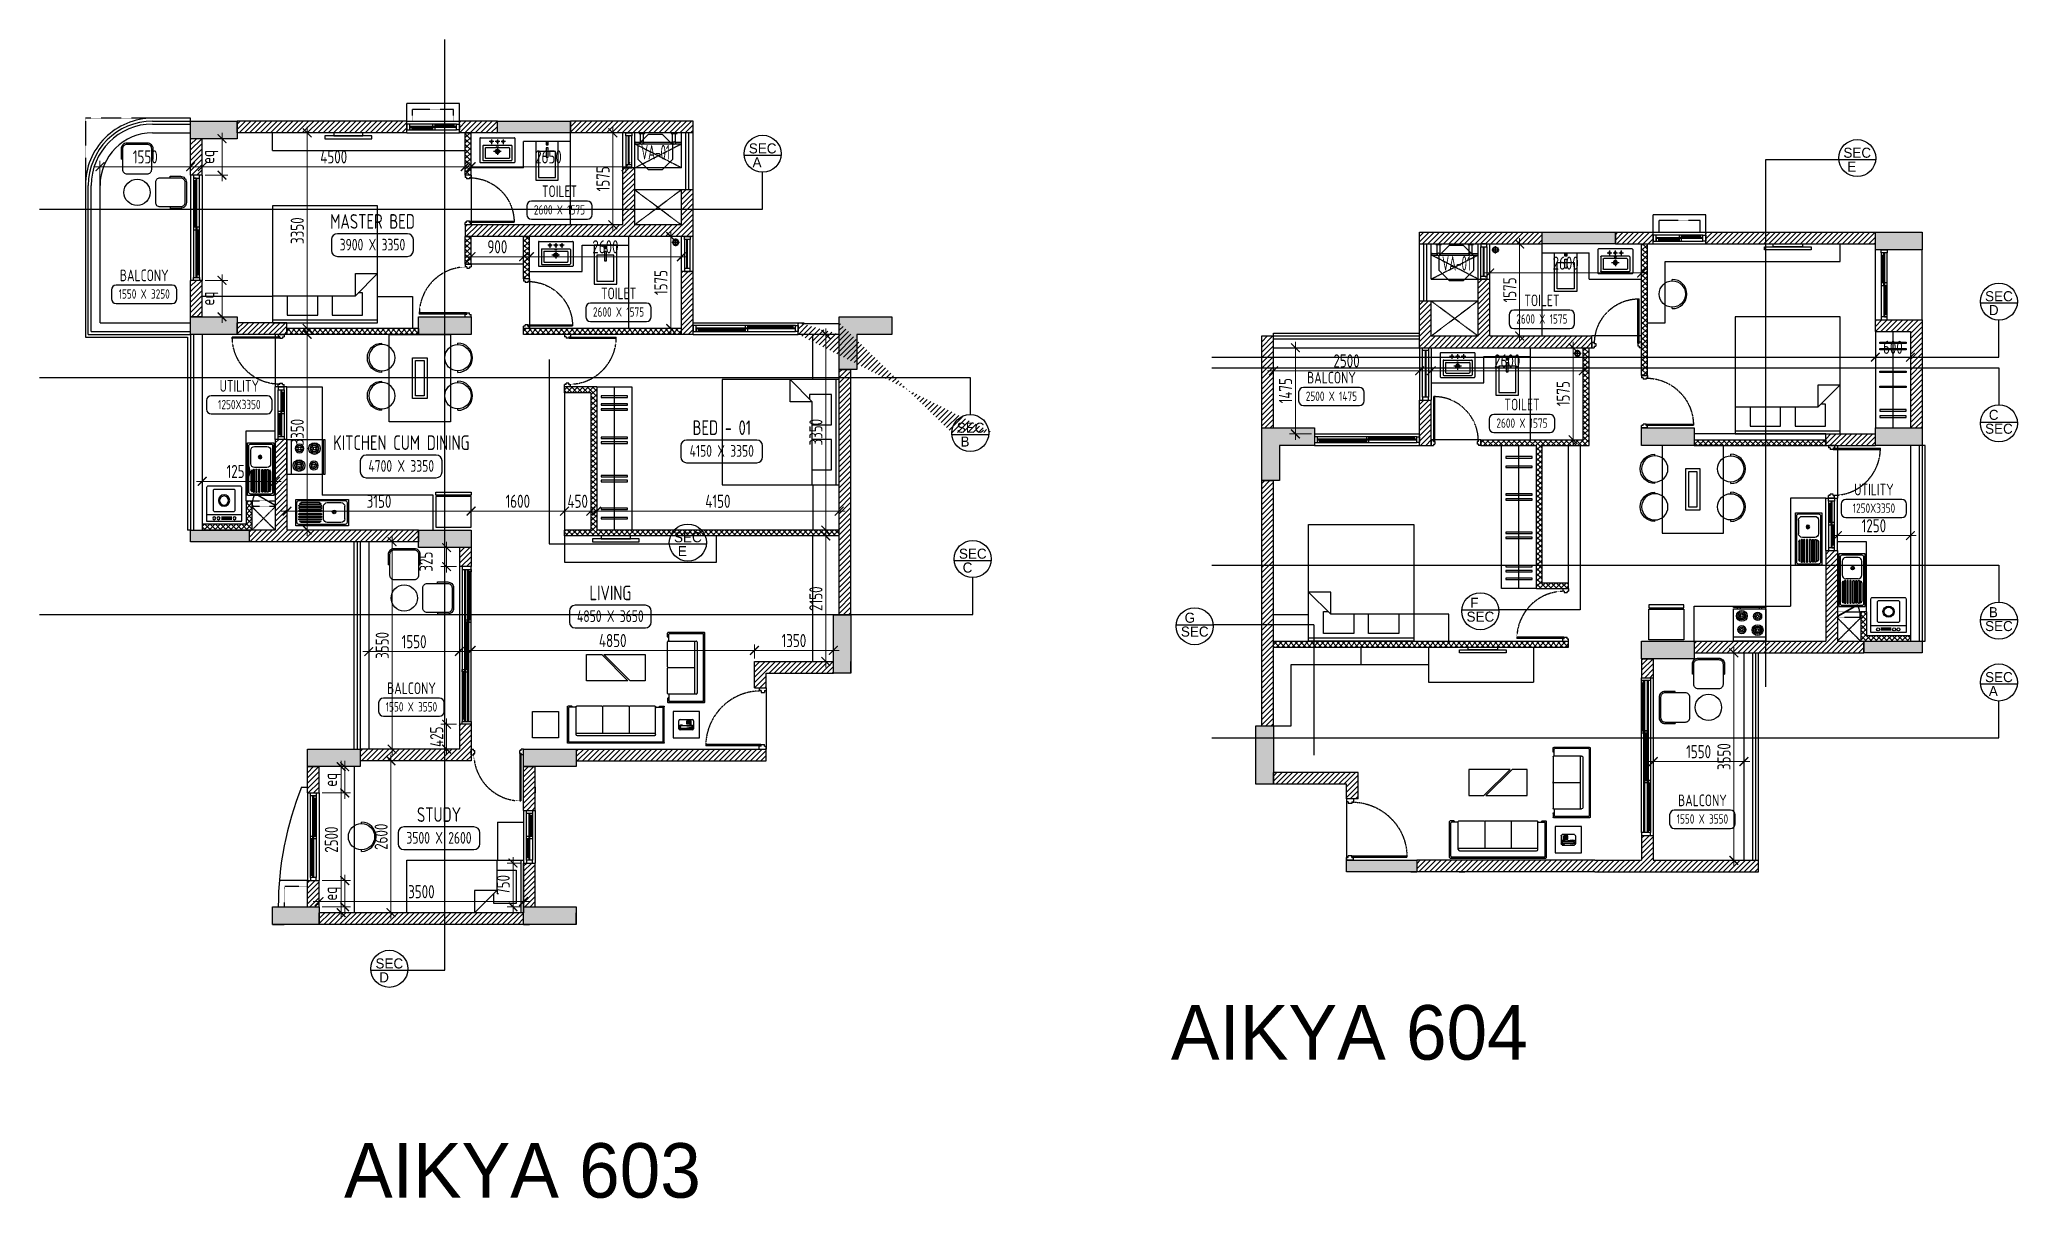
# Model space of a CAD drawing. Header units: millimetres. Extents: x -31859 to 58212, y -66440 to 17102.
# Drawn here: x 24364 to 58212, y -10528 to 9311 of the extents above; entities that cross this region are included whole.
import ezdxf
from ezdxf.enums import TextEntityAlignment as Align

# ---------------------------------------------------------------- set-up
doc = ezdxf.new("R2010")
doc.units = ezdxf.units.MM
doc.header["$LTSCALE"] = 10
doc.header["$PDMODE"] = 35
doc.header["$PDSIZE"] = 500
doc.linetypes.add('DASHED', pattern=[19.05, 12.7, -6.35])
doc.linetypes.add('HIDDEN', pattern=[9.525, 6.35, -3.175])
for name, color, linetype in [('07--DIM-1', 1, 'Continuous'), ('A--BLOCKWALL-1', 9, 'Continuous'), ('A--BLOCKWALL-2', 2, 'Continuous'), ('A--BLOCKWALL-3', 3, 'Continuous'), ('A--BLOCKWALL-HATCH', 8, 'Continuous'), ('A--CONCRETE-1', 9, 'Continuous'), ('A--CONCRETE-HID', 9, 'HIDDEN'), ('A--DOWN', 34, 'Continuous'), ('A--FIXTURE-0', 8, 'Continuous'), ('A--FURNITURE-0', 253, 'Continuous'), ('A--FURNITURE-1', 9, 'Continuous'), ('A--GLAZING-0', 181, 'Continuous'), ('A--HANDRAIL-1', 9, 'Continuous'), ('A--HATCH-1', 8, 'Continuous'), ('A--SANITARY-0', 253, 'Continuous'), ('A--SHAFT-HIDDEN', 9, 'HIDDEN'), ('A--SPACENUMBER', 2, 'Continuous'), ('A--SPACENUMBER-1', 8, 'Continuous'), ('A--SPACEREF', 3, 'Continuous'), ('A--STELWRK-1', 9, 'Continuous'), ('A--Stucture', 9, 'Continuous'), ('A--TILING-1', 8, 'Continuous'), ('A--WINREF', 7, 'Continuous'), ('A--WINREF-1', 8, 'Continuous'), ('Typical floor Column Centre line$0$X-3rd Floor Column$0$A--COL250', 250, 'Continuous'), ('Typical floor Column Centre line$0$X-3rd Floor Column$0$A--CONCRETE-4', 4, 'Continuous')]:
    doc.layers.add(name, color=color, linetype=linetype)
doc.layers.add('A--STELWRK-2', color=2, linetype='Continuous', lineweight=25)
doc.styles.add('ISO', font='isocp2.shx', dxfattribs={"width": 0.8})
doc.dimstyles.new('A-DIM-100', dxfattribs={"dimscale": 100, "dimtxt": 2.25, "dimasz": 1.5, "dimexe": 1, "dimexo": 0.5, "dimgap": 0, "dimtad": 0, "dimdec": 0, "dimzin": 12, "dimdsep": 46, "dimtxsty": 'ISO', "dimblk": 'ARCHTICK', "dimcen": 1, "dimdle": 1, "dimclrd": 8, "dimclre": 8, "dimclrt": 256, "dimadec": 0, "dimazin": 3, "dimtfac": 1, "dimtdec": 0, "dimtmove": 1, "dimatfit": 2, "dimfxl": 1, "dimtvp": 0.75, "dimtolj": 1, "dimtzin": 12, "dimlwd": 18, "dimlwe": 18, "dimarcsym": 0})
pattern_1 = [(45, (41648.204, -5986.034), (-44.90128, 44.90128), [])]
pattern_2 = [(45, (41648.204, -5986.034), (-44.90128, 44.90128), []), (135, (41648.204, -5986.034), (-44.90128, -44.90128), [])]
pattern_3 = [(45, (48881.21, -7888.62), (-44.90128, 44.90128), [])]
pattern_4 = [(45, (48881.21, -7888.62), (-44.90128, 44.90128), []), (135, (48881.21, -7888.62), (-44.90128, -44.90128), [])]

msp = doc.modelspace()

# ---------------------------------------------------------------- texts
at = {"layer": 'A--SPACEREF'}
for s, height, p in [('SEC', 172.62, (36501.2, 7361.3)), ('SEC', 172.62, (55233.9, 7287.4)), (' A ', 172.62, (36501.2, 7124)), (' E', 172.62, (55233.9, 7050)), ('SEC', 172.62, (57658.7, 4830.7)), (' D', 172.62, (57658.7, 4593.4)), ('SEC', 172.62, (40060.1, 2580.2)), ('SEC', 172.62, (57658.7, 2562.5)), (' C', 172.62, (57658.7, 2799.8)), (' B ', 172.62, (40060.1, 2342.9)), ('SEC', 172.62, (35222, 704.7)), (' E ', 172.62, (35222, 467.4)), ('SEC', 172.62, (40097.3, 423.5)), (' C ', 172.62, (40097.3, 186.1)), (' F', 172.62, (48784.3, -417.1)), (' G', 172.62, (43895.8, -672.8)), ('SEC', 172.62, (48784.3, -654.5)), ('SEC', 172.62, (57658.7, -815.7)), (' B ', 172.62, (57658.7, -578.4)), ('SEC', 172.62, (43895.8, -910.2)), ('SEC', 172.62, (57658.7, -1689.4)), (' A ', 172.62, (57658.7, -1926.8)), ('SEC', 172.62, (30112.1, -6591.2)), (' D ', 172.62, (30112.1, -6828.6)), ('AIKYA 604', 933.32, (43725.4, -8152.2)), ('AIKYA 603', 933.32, (29574.7, -10514.9))]:
    msp.add_text(s, height=height, dxfattribs=at).set_placement(p)

# ---------------------------------------------------------------- blocks, each defined once
blk = doc.blocks.new('A$C542B73FF')
at = {"layer": 'A--FURNITURE-0'}
for points in [[(-400, 50), (400, 50), (400, 100), (-400, 100)], [(-250, 0), (250, 0), (250, 50), (-250, 50)]]:
    blk.add_lwpolyline(points, close=True, dxfattribs=at)
blk = doc.blocks.new('A$C7FA855F9')
at = {"layer": 'A--FURNITURE-0', "linetype": 'Continuous'}
for p, q in [((900, 2000), (-900, 2000)), ((-900, 2000), (-900, 0)), ((900, 0), (900, 2000)), ((900, 840), (520, 460)), ((520, 840), (900, 840)), ((520, 460), (520, 840)), ((-900, 460), (520, 460)), ((-645, 460), (-645, 130)), ((-125, 130), (-125, 460)), ((125, 460), (125, 130)), ((645, 510), (570, 510)), ((645, 130), (645, 510)), ((-900, 50), (900, 50)), ((-900, 0), (900, 0)), ((-645, 130), (-125, 130)), ((125, 130), (645, 130))]:
    blk.add_line(p, q, dxfattribs=at)
blk = doc.blocks.new('A$C142A61D3')
at = {"linetype": 'Continuous'}
for p, q in [((-2000, -450), (-2000, 450)), ((-2000, 450), (0, 450)), ((-460, 450), (-460, -70)), ((-50, 450), (-50, -450)), ((0, 450), (0, -450)), ((-460, 275), (-130, 275)), ((-130, 275), (-130, -295)), ((-840, -450), (-460, -70)), ((-840, -70), (-840, -450)), ((-460, -70), (-840, -70)), ((-510, -295), (-510, -120)), ((-130, -295), (-510, -295)), ((0, -450), (-2000, -450))]:
    blk.add_line(p, q, dxfattribs=at)
blk = doc.blocks.new('A$C383732B3')
for p, q in [((275, 250), (275, 275)), ((275, -250), (275, -275))]:
    blk.add_line(p, q)
blk.add_lwpolyline([(275, 275), (100, 275, 0.414214), (0, 175), (0, -175, 0.414214), (100, -275), (275, -275)], format="xyb")
blk.add_lwpolyline([(100, -250), (450, -250, 0.414214), (525, -175), (525, 175, 0.414214), (450, 250), (100, 250, 0.414214), (25, 175), (25, -175, 0.414214)], format="xyb", close=True)
blk = doc.blocks.new('A$C59C96D1E')
at = {"linetype": 'Continuous'}
for p, q in [((-2.7, 0), (2.7, 0)), ((-3.5, -9.1), (-3.5, -0.8)), ((-2.7, -1), (-2.7, -2.2)), ((-2.7, -8.8), (-2.7, -7.6)), ((2.7, -9.8), (-2.7, -9.8)), ((-2.3, -1.5), (-2.3, -8.4)), ((-0.8, -0.5), (-2.2, -0.5)), ((-0.8, -9.3), (-2.2, -9.3)), ((-1.8, -1), (-1.3, -1)), ((-1.8, -8.9), (-1.3, -8.9)), ((-0.8, -8.4), (-0.8, -1.5)), ((-0.3, -2.2), (-0.3, -1)), ((-0.3, -7.6), (-0.3, -8.8)), ((3.5, -0.8), (3.5, -9.1))]:
    blk.add_line(p, q, dxfattribs=at)
for points in [[(0.4, -5.9), (0.4, -5.4), (0.9, -5.4), (0.9, -5.9)], [(0.4, -6.5), (0.4, -6), (0.9, -6), (0.9, -6.5)], [(0.4, -7.1), (0.4, -6.6), (0.9, -6.6), (0.9, -7.1)], [(0.4, -7.7), (0.4, -7.2), (0.9, -7.2), (0.9, -7.7)], [(0.4, -8.3), (0.9, -8.3), (0.9, -7.8), (0.4, -7.8)], [(1, -5.9), (1, -5.4), (1.5, -5.4), (1.5, -5.9)], [(1, -6.5), (1, -6), (1.5, -6), (1.5, -6.5)], [(1, -7.1), (1, -6.6), (1.5, -6.6), (1.5, -7.1)], [(1, -7.7), (1, -7.2), (1.5, -7.2), (1.5, -7.7)], [(1, -8.3), (1.5, -8.3), (1.5, -7.8), (1, -7.8)], [(1.6, -5.9), (1.6, -5.4), (2.1, -5.4), (2.1, -5.9)], [(1.6, -6.5), (1.6, -6), (2.1, -6), (2.1, -6.5)], [(1.6, -7.1), (1.6, -6.6), (2.1, -6.6), (2.1, -7.1)], [(1.6, -7.7), (1.6, -7.2), (2.1, -7.2), (2.1, -7.7)], [(1.6, -8.3), (2.1, -8.3), (2.1, -7.8), (1.6, -7.8)], [(2.2, -5.9), (2.2, -5.4), (2.7, -5.4), (2.7, -5.9)], [(2.2, -6.5), (2.2, -6), (2.7, -6), (2.7, -6.5)], [(2.2, -7.1), (2.2, -6.6), (2.7, -6.6), (2.7, -7.1)], [(2.2, -7.7), (2.2, -7.2), (2.7, -7.2), (2.7, -7.7)], [(2.2, -8.3), (2.7, -8.3), (2.7, -7.8), (2.2, -7.8)]]:
    blk.add_lwpolyline(points, close=True)
for centre, radius, start, end in [((-2.7, -0.8), 0.75, 90, 180), ((2.7, -0.8), 0.75, 0, 90), ((-2.7, -9.1), 0.75, 180, 270), ((-2.2, -1), 0.5, 90, 180), ((-2.2, -2.2), 0.5, 180, 270), ((-2.2, -7.6), 0.5, 90, 180), ((-2.2, -8.8), 0.5, 180, 270), ((-1.8, -1.5), 0.5, 90, 180), ((-1.8, -8.4), 0.5, 180, 270), ((-1.3, -1.5), 0.5, 0, 90), ((-1.3, -8.4), 0.5, 270, 0), ((-0.8, -1), 0.5, 0, 90), ((-0.8, -2.2), 0.5, 270, 0), ((-0.8, -7.6), 0.5, 0, 90), ((-0.8, -8.8), 0.5, 270, 0), ((2.7, -9.1), 0.75, 270, 0)]:
    blk.add_arc(centre, radius, start, end, dxfattribs=at)
for centre, start, end in [((-30.2, -7.5), 358.28, 10.8919), ((27.2, -7.5), 169.1081, 181.72)]:
    blk.add_arc(centre, 28, start, end)
blk = doc.blocks.new('A$C6B576318')
at = {"layer": 'A--FURNITURE-0'}
for p, q in [((-975, 13), (-975, 736)), ((-888, 749), (-963, 749)), ((-950, 38), (-950, 711)), ((-813, 724), (-938, 724)), ((-875, 724), (-875, 736)), ((-800, 711), (-800, 736)), ((-800, 175), (-800, 711)), ((-788, 749), (-279, 749)), ((-267, 736), (-267, 200)), ((-254, 749), (254, 749)), ((267, 736), (267, 200)), ((279, 749), (788, 749)), ((800, 711), (800, 736)), ((800, 175), (800, 711)), ((813, 724), (938, 724)), ((875, 724), (875, 736)), ((888, 749), (963, 749)), ((950, 38), (950, 711)), ((975, 13), (975, 736)), ((-963, 0), (963, 0)), ((-938, 25), (938, 25)), ((-800, 200), (800, 200)), ((-775, 150), (775, 150))]:
    blk.add_line(p, q, dxfattribs=at)
for centre, radius, start, end in [((-963, 736), 12.5, 90, 180), ((-938, 711), 12.5, 90, 180), ((-888, 736), 12.5, 0, 90), ((-813, 711), 12.5, 0, 90), ((-788, 736), 12.5, 90, 180), ((-279, 736), 12.5, 0, 90), ((-254, 736), 12.5, 90, 180), ((254, 736), 12.5, 0, 90), ((279, 736), 12.5, 90, 180), ((788, 736), 12.5, 0, 90), ((813, 711), 12.5, 90, 180), ((888, 736), 12.5, 90, 180), ((938, 711), 12.5, 0, 90), ((963, 736), 12.5, 0, 90), ((-963, 13), 12.5, 180, 270), ((-938, 38), 12.5, 180, 270), ((-775, 175), 25, 180, 270), ((775, 175), 25, 270, 0), ((938, 38), 12.5, 270, 0), ((963, 13), 12.5, 270, 0)]:
    blk.add_arc(centre, radius, start, end, dxfattribs=at)
blk = doc.blocks.new('A$C337B3EF4')
for p, q in [((0, 225), (0, 250)), ((0, -250), (0, -225))]:
    blk.add_line(p, q)
blk.add_circle((0, 0), 225)
blk.add_arc((0, 0), 250, 270, 90)
blk = doc.blocks.new('A$C64853205')
at = {"layer": 'A--FURNITURE-0'}
for p, q in [((-708, 13), (-708, 736)), ((-621, 749), (-696, 749)), ((-683, 38), (-683, 711)), ((-546, 724), (-671, 724)), ((-608, 724), (-608, 736)), ((-533, 711), (-533, 736)), ((-533, 175), (-533, 711)), ((-521, 749), (-12, 749)), ((0, 736), (0, 200)), ((13, 749), (521, 749)), ((533, 736), (533, 175)), ((546, 724), (671, 724)), ((608, 724), (608, 736)), ((621, 749), (696, 749)), ((683, 38), (683, 711)), ((708, 13), (708, 736)), ((-696, 0), (696, 0)), ((-671, 25), (671, 25)), ((-533, 200), (533, 200)), ((-508, 150), (508, 150))]:
    blk.add_line(p, q, dxfattribs=at)
for centre, radius, start, end in [((-696, 736), 12.5, 90, 180), ((-671, 711), 12.5, 90, 180), ((-621, 736), 12.5, 0, 90), ((-546, 711), 12.5, 0, 90), ((-521, 736), 12.5, 90, 180), ((-12, 736), 12.5, 0, 90), ((13, 736), 12.5, 90, 180), ((521, 736), 12.5, 0, 90), ((546, 711), 12.5, 90, 180), ((621, 736), 12.5, 90, 180), ((671, 711), 12.5, 0, 90), ((696, 736), 12.5, 0, 90), ((-696, 13), 12.5, 180, 270), ((-671, 38), 12.5, 180, 270), ((-508, 175), 25, 180, 270), ((508, 175), 25, 270, 0), ((671, 38), 12.5, 270, 0), ((696, 13), 12.5, 270, 0)]:
    blk.add_arc(centre, radius, start, end, dxfattribs=at)
blk = doc.blocks.new('A$C666E5324')
at = {"layer": 'A--FURNITURE-0'}
for points in [[(0, -525), (-1500, -525), (-1500, 525), (0, 525)], [(-400, -125), (-1100, -125), (-1100, 125), (-400, 125)], [(-450, -75), (-1050, -75), (-1050, 75), (-450, 75)]]:
    blk.add_lwpolyline(points, close=True, dxfattribs=at)
at = {"layer": 'A--FURNITURE-0', "xscale": -1, "rotation": 270.000000000004}
for p in [(-1050, 650), (-400, 650)]:
    blk.add_blockref('A$C337B3EF4', p, dxfattribs=at)
at = {"layer": 'A--FURNITURE-0', "rotation": 270.000000000004}
for p in [(-1050, -650), (-400, -650)]:
    blk.add_blockref('A$C337B3EF4', p, dxfattribs=at)
blk = doc.blocks.new('A$C722A6C0C')
at = {"layer": 'A--DOWN'}
for p, q in [((0, -1450), (0, -50)), ((43, -1450), (43, -50)), ((57, -1450), (57, -93)), ((100, -50), (100, -1450))]:
    blk.add_line(p, q, dxfattribs=at)
for points in [[(100, -50), (0, -50), (0, 0), (100, 0)], [(100, -93), (57, -93), (57, -50), (100, -50)], [(43, -784), (0, -784), (0, -741), (43, -741)], [(100, -784), (57, -784), (57, -741), (100, -741)], [(43, -1450), (0, -1450), (0, -1407), (43, -1407)], [(100, -1450), (0, -1450), (0, -1500), (100, -1500)]]:
    blk.add_lwpolyline(points, close=True, dxfattribs=at)
at = {"layer": 'A--GLAZING-0'}
for p, q in [((72, -93), (72, -741)), ((86, -93), (86, -741)), ((14, -784), (14, -1407)), ((28, -784), (28, -1407))]:
    blk.add_line(p, q, dxfattribs=at)
blk = doc.blocks.new('A$C1CBF2325')
at = {"layer": 'A--DOWN'}
for p, q in [((100, 0), (0, 0)), ((0, 0), (0, -42)), ((100, 0), (100, -42)), ((25, -42), (0, -42)), ((25, -42), (25, -67)), ((75, -67), (25, -67)), ((75, -42), (75, -67)), ((75, -42), (100, -42)), ((79, -46), (79, -67)), ((79, -46), (886, -46)), ((79, -67), (886, -67)), ((886, -67), (886, -46)), ((25, -858), (0, -858)), ((0, -900), (0, -858)), ((75, -833), (25, -833)), ((25, -858), (25, -833)), ((75, -858), (75, -833)), ((75, -858), (100, -858)), ((100, -900), (100, -858)), ((100, -900), (0, -900))]:
    blk.add_line(p, q, dxfattribs=at)
at = {"layer": 'A--DOWN', "color": 8, "linetype": 'DASHED', "ltscale": 0.005}
blk.add_arc((79, -46), 807, 269.7319, 358.5291, dxfattribs=at)
blk = doc.blocks.new('A$C68464E93')
at = {"layer": 'A--BLOCKWALL-1'}
for p, q in [((600, 200), (0, 200)), ((600, 0), (0, 0))]:
    blk.add_line(p, q, dxfattribs=at)
at = {"layer": 'A--DOWN'}
for p, q in [((50, 150), (550, 150)), ((550, 50), (50, 50))]:
    blk.add_line(p, q, dxfattribs=at)
for points in [[(50, 50), (50, 150), (0, 150), (0, 50), (50, 50)], [(550, 50), (550, 150), (600, 150), (600, 50), (550, 50)]]:
    blk.add_lwpolyline(points, dxfattribs=at)
at = {"layer": 'A--GLAZING-0'}
for p, q in [((550, 107), (50, 107)), ((550, 93), (50, 93))]:
    blk.add_line(p, q, dxfattribs=at)
blk = doc.blocks.new('A$C613641B0')
at = {"layer": 'A--BLOCKWALL-1'}
for p, q in [((0, 0), (-1800, 0)), ((0, -200), (-1800, -200))]:
    blk.add_line(p, q, dxfattribs=at)
at = {"layer": 'A--DOWN'}
for p, q in [((-50, -50), (-1750, -50)), ((-1750, -93), (-93, -93)), ((-1750, -107), (-50, -107)), ((-1750, -150), (-50, -150))]:
    blk.add_line(p, q, dxfattribs=at)
for points in [[(-1750, -50), (-1750, -150), (-1800, -150), (-1800, -50)], [(-1750, -107), (-1750, -150), (-1707, -150), (-1707, -107)], [(-934, -50), (-934, -93), (-891, -93), (-891, -50)], [(-934, -107), (-934, -150), (-891, -150), (-891, -107)], [(-93, -50), (-93, -93), (-50, -93), (-50, -50)], [(-50, -50), (-50, -150), (0, -150), (0, -50)]]:
    blk.add_lwpolyline(points, close=True, dxfattribs=at)
at = {"layer": 'A--GLAZING-0'}
for p, q in [((-934, -122), (-1707, -122)), ((-934, -136), (-1707, -136)), ((-93, -64), (-891, -64)), ((-93, -78), (-891, -78))]:
    blk.add_line(p, q, dxfattribs=at)
blk = doc.blocks.new('A$C34D21E7E')
at = {"layer": 'A--DOWN'}
for p, q in [((-150, 2450), (-150, -150)), ((-110, 2450), (-110, -150)), ((-95, 2450), (-95, -150)), ((-55, -150), (-55, 2450)), ((-40, -150), (-40, 2450)), ((0, -150), (0, 2450))]:
    blk.add_line(p, q, dxfattribs=at)
for points in [[(-150, 2450), (0, 2450), (0, 2500), (-150, 2500)], [(-40, 2450), (0, 2450), (0, 2410), (-40, 2410)], [(-95, 1590), (-55, 1590), (-55, 1550), (-95, 1550)], [(-40, 1550), (0, 1550), (0, 1590), (-40, 1590)], [(-150, 740), (-110, 740), (-110, 700), (-150, 700)], [(-95, 700), (-55, 700), (-55, 740), (-95, 740)], [(-150, -150), (-110, -150), (-110, -110), (-150, -110)], [(-150, -150), (0, -150), (0, -200), (-150, -200)]]:
    blk.add_lwpolyline(points, close=True, dxfattribs=at)
at = {"layer": 'A--GLAZING-0'}
for p, q in [((-25, 1590), (-25, 2410)), ((-15, 1590), (-15, 2410)), ((-80, 740), (-80, 1550)), ((-70, 740), (-70, 1550)), ((-135, -110), (-135, 700)), ((-125, -110), (-125, 700))]:
    blk.add_line(p, q, dxfattribs=at)
blk = doc.blocks.new('A$C76363F86-flat-10')
at = {"layer": 'A--SANITARY-0'}
for points in [[(0, -0.193), (0, 0.193), (-0.663, 0.193), (-0.663, -0.193)], [(-0.167, -0.146), (-0.167, 0.146), (-0.616, 0.146), (-0.616, -0.146)], [(-0.108, -0.017), (-0.108, 0.017), (-0.266, 0.017), (-0.266, -0.017)], [(0, -0.017), (0, 0.017), (-0.057, 0.017), (-0.057, -0.017)], [(-0.027, -0.009), (-0.027, 0.008), (-0.05, 0.008), (-0.05, -0.009)]]:
    blk.add_lwpolyline(points, close=True, dxfattribs=at)
blk = doc.blocks.new('A$C302618AE')
at = {"layer": 'A--SANITARY-0'}
for p, q in [((-287, 0), (287, 0)), ((-297, -10), (-297, -416)), ((-247, -138), (-247, -383)), ((-237, -128), (240, -128)), ((-206, -178), (-206, -343)), ((-196, -168), (199, -168)), ((-60, -67), (-138, -67)), ((-100, -30), (-100, -110)), ((65, -236), (-65, -236)), ((40, -67), (-38, -67)), ((0, -183), (0, -295)), ((1, -30), (1, -110)), ((141, -67), (63, -67)), ((101, -30), (101, -110)), ((209, -178), (209, -343)), ((250, -138), (250, -383)), ((297, -10), (297, -416)), ((-287, -426), (287, -426)), ((-237, -393), (240, -393)), ((-196, -353), (199, -353))]:
    blk.add_line(p, q, dxfattribs=at)
for centre, radius in [((-100, -67), 17.8), ((1, -235), 36.3), ((1, -235), 25), ((1, -67), 17.8), ((101, -67), 17.8)]:
    blk.add_circle(centre, radius, dxfattribs=at)
for centre, start, end in [((-287, -10), 90, 180), ((-237, -138), 90, 180), ((-196, -178), 90, 180), ((199, -178), 0, 90), ((240, -138), 0, 90), ((287, -10), 0, 90), ((-287, -416), 180, 270), ((-237, -383), 180, 270), ((-196, -343), 180, 270), ((199, -343), 270, 0), ((240, -383), 270, 0), ((287, -416), 270, 0)]:
    blk.add_arc(centre, 10, start, end, dxfattribs=at)
blk.add_ellipse((0, -141), major_axis=(17.6, 0), ratio=0.318204, dxfattribs=at)
blk = doc.blocks.new('A$C704305AF')
at = {"layer": 'A--SANITARY-0'}
for p, q in [((0, 0.064), (0, -0.064)), ((0.064, 0), (-0.064, 0))]:
    blk.add_line(p, q, dxfattribs=at)
for major_axis, start_param, end_param in [((0, 0.0508), 3.141593, 9.424778), ((0, 0.0381), 6.283185307145827, 12.56637061432541)]:
    blk.add_ellipse((0, 0), major_axis=major_axis, ratio=1, start_param=start_param, end_param=end_param, dxfattribs=at)
blk = doc.blocks.new('A$C35654C4B')
at = {"layer": 'A--BLOCKWALL-1'}
for p, q in [((-900, 200), (0, 200)), ((-900, 0), (0, 0))]:
    blk.add_line(p, q, dxfattribs=at)
at = {"layer": 'A--DOWN'}
for p, q in [((-50, 150), (-850, 150)), ((-50, 107), (-850, 107)), ((-850, 50), (-50, 50)), ((-50, 93), (-807, 93))]:
    blk.add_line(p, q, dxfattribs=at)
for points in [[(-850, 50), (-850, 150), (-900, 150), (-900, 50)], [(-807, 50), (-807, 93), (-850, 93), (-850, 50)], [(-416, 107), (-416, 150), (-459, 150), (-459, 107)], [(-416, 50), (-416, 93), (-459, 93), (-459, 50)], [(-50, 107), (-50, 150), (-93, 150), (-93, 107)], [(-50, 50), (-50, 150), (0, 150), (0, 50)]]:
    blk.add_lwpolyline(points, close=True, dxfattribs=at)
at = {"layer": 'A--GLAZING-0'}
for p, q in [((-807, 78), (-459, 78)), ((-807, 64), (-459, 64)), ((-416, 136), (-93, 136)), ((-416, 122), (-93, 122))]:
    blk.add_line(p, q, dxfattribs=at)
blk = doc.blocks.new('A$C06896976')
at = {"layer": 'A--FIXTURE-0'}
for p, q in [((0, 0.6), (-0.6, 0.6)), ((-0.6, 0.6), (-0.6, 0)), ((-0.525, 0.6), (-0.525, 0)), ((0, 0), (0, 0.6)), ((0, 0.525), (0.025, 0.525)), ((0.025, 0.475), (0, 0.475)), ((0.05, 0.6), (0.025, 0.6)), ((0.025, 0.6), (0.025, 0)), ((0.05, 0), (0.05, 0.6)), ((-0.6, 0), (0, 0)), ((0.025, 0.125), (0, 0.125)), ((0, 0.075), (0.025, 0.075)), ((0.025, 0), (0.05, 0))]:
    blk.add_line(p, q, dxfattribs=at)
for centre, major_axis, start_param, end_param in [((-0.394, 0.446), (0.0707, 0.0707), 0.785398, 7.068583), ((-0.394, 0.446), (0.053, 0.053), 0.785398, 7.068583), ((-0.394, 0.446), (0.0354, 0.0354), 0.785398, 7.068583), ((-0.394, 0.446), (0.0177, 0.0177), 0.785398, 7.068583), ((-0.139, 0.446), (-0.053, 0.053), -0.785398, 5.497787), ((-0.139, 0.446), (-0.0354, 0.0354), -0.785398, 5.497787), ((-0.139, 0.446), (0.0177, 0.0177), 0.785398, 7.068583), ((-0.386, 0.154), (0.053, -0.053), -0.785398, 5.497787), ((-0.386, 0.154), (0.0354, -0.0354), -0.785398, 5.497787), ((-0.386, 0.154), (-0.0177, -0.0177), 0.785398, 7.068583), ((-0.131, 0.154), (-0.0707, -0.0707), 0.785398, 7.068583), ((-0.131, 0.154), (-0.053, -0.053), 0.785398, 7.068583), ((-0.131, 0.154), (-0.0354, -0.0354), 0.785398, 7.068583), ((-0.131, 0.154), (-0.0177, -0.0177), 0.785398, 7.068583)]:
    blk.add_ellipse(centre, major_axis=major_axis, ratio=1, start_param=start_param, end_param=end_param, dxfattribs=at)
blk = doc.blocks.new('A$C321E12B3')
at = {"layer": 'A--SANITARY-0', "ltscale": 5}
for p, q in [((-0.9, 0.45), (0, 0.45)), ((-0.9, 0), (-0.9, 0.45)), ((-0.879, 0.055), (-0.879, 0.395)), ((-0.845, 0.429), (-0.055, 0.429)), ((-0.774, 0.395), (-0.54, 0.395)), ((-0.443, 0.335), (-0.443, 0.348)), ((-0.439, 0.352), (-0.059, 0.352)), ((-0.063, 0.373), (-0.435, 0.373)), ((-0.404, 0.394), (-0.094, 0.394)), ((-0.055, 0.348), (-0.055, 0.335)), ((-0.021, 0.395), (-0.021, 0.055)), ((0, 0.45), (0, 0)), ((0, 0), (-0.9, 0)), ((-0.055, 0.021), (-0.845, 0.021)), ((-0.837, 0.118), (-0.837, 0.332)), ((-0.54, 0.055), (-0.774, 0.055)), ((-0.477, 0.332), (-0.477, 0.118)), ((-0.443, 0.293), (-0.443, 0.306)), ((-0.443, 0.246), (-0.443, 0.259)), ((-0.443, 0.204), (-0.443, 0.191)), ((-0.443, 0.157), (-0.443, 0.144)), ((-0.443, 0.115), (-0.443, 0.102)), ((-0.059, 0.331), (-0.439, 0.331)), ((-0.439, 0.31), (-0.059, 0.31)), ((-0.059, 0.289), (-0.439, 0.289)), ((-0.439, 0.263), (-0.059, 0.263)), ((-0.059, 0.242), (-0.439, 0.242)), ((-0.059, 0.208), (-0.439, 0.208)), ((-0.439, 0.187), (-0.059, 0.187)), ((-0.059, 0.161), (-0.439, 0.161)), ((-0.439, 0.14), (-0.059, 0.14)), ((-0.059, 0.119), (-0.439, 0.119)), ((-0.439, 0.098), (-0.059, 0.098)), ((-0.063, 0.077), (-0.435, 0.077)), ((-0.404, 0.056), (-0.094, 0.056)), ((-0.055, 0.306), (-0.055, 0.293)), ((-0.055, 0.259), (-0.055, 0.246)), ((-0.055, 0.191), (-0.055, 0.204)), ((-0.055, 0.144), (-0.055, 0.157)), ((-0.055, 0.102), (-0.055, 0.115))]:
    blk.add_line(p, q, dxfattribs=at)
at = {"layer": 'A--SANITARY-0'}
blk.add_line((-0.9, 0.45), (0, 0.45), dxfattribs=at)
at = {"layer": 'A--SANITARY-0', "ltscale": 5, "extrusion": (0, 0, -1)}
for centre, major_axis, start_param, end_param in [((-0.845, 0.395), (-0.0238, 0.0238), 5.497787, 7.068583), ((-0.774, 0.332), (0.0446, 0.0446), 3.926991, 5.497787), ((-0.54, 0.332), (0.0446, 0.0446), -0.785398, 0.785398), ((-0.439, 0.348), (0.00297, 0.00297), 3.926991, 5.497787), ((-0.393, 0.345), (-0.0357, 0.0357), 6.090163, 6.844508), ((-0.105, 0.345), (-0.0357, 0.0357), 1.009473, 1.763819), ((-0.059, 0.348), (0.00297, 0.00297), -0.785398, 0.785398), ((-0.055, 0.395), (-0.0238, 0.0238), 0.785398, 2.356194), ((-0.845, 0.055), (0.0238, 0.0238), 2.356194, 3.926991), ((-0.774, 0.118), (-0.0446, 0.0446), 3.926991, 5.497787), ((-0.657, 0.214), (0.0223, 0.0223), 0.785398, 7.068583), ((-0.657, 0.214), (0.0112, 0.0112), 0.785398, 7.068583), ((-0.657, 0.214), (0.00743, 0.00743), 0.785398, 7.068583), ((-0.54, 0.118), (-0.0446, 0.0446), 2.356194, 3.926991), ((-0.439, 0.335), (-0.00297, 0.00297), 3.926991, 5.497787), ((-0.439, 0.306), (-0.00297, 0.00297), 5.497787, 7.068583), ((-0.439, 0.293), (-0.00297, 0.00297), 3.926991, 5.497787), ((-0.439, 0.204), (0.00297, 0.00297), 3.926991, 5.497787), ((-0.439, 0.191), (-0.00297, 0.00297), 3.926991, 5.497787), ((-0.439, 0.157), (0.00297, 0.00297), 3.926991, 5.497787), ((-0.439, 0.144), (0.00297, 0.00297), 2.356194, 3.926991), ((-0.439, 0.115), (0.00297, 0.00297), 3.926991, 5.497787), ((-0.439, 0.102), (0.00297, 0.00297), 2.356194, 3.926991), ((-0.393, 0.105), (-0.0357, 0.0357), 4.151066, 4.905412), ((-0.105, 0.105), (-0.0357, 0.0357), 2.94857, 3.702916), ((-0.059, 0.335), (-0.00297, 0.00297), 2.356194, 3.926991), ((-0.059, 0.306), (0.00297, 0.00297), -0.785398, 0.785398), ((-0.059, 0.293), (-0.00297, 0.00297), 2.356194, 3.926991), ((-0.059, 0.204), (0.00297, 0.00297), -0.785398, 0.785398), ((-0.059, 0.191), (-0.00297, 0.00297), 2.356194, 3.926991), ((-0.059, 0.157), (0.00297, 0.00297), -0.785398, 0.785398), ((-0.059, 0.144), (-0.00297, 0.00297), 2.356194, 3.926991), ((-0.059, 0.115), (0.00297, 0.00297), -0.785398, 0.785398), ((-0.059, 0.102), (-0.00297, 0.00297), 2.356194, 3.926991), ((-0.055, 0.055), (-0.0238, 0.0238), 2.356194, 3.926991)]:
    blk.add_ellipse(centre, major_axis=major_axis, ratio=1, start_param=start_param, end_param=end_param, dxfattribs=at)
at = {"layer": 'A--SANITARY-0', "ltscale": 5}
for centre, major_axis, start_param, end_param in [((-0.439, 0.259), (-0.00297, -0.00297), 3.926991, 5.497787), ((-0.439, 0.246), (0.00297, -0.00297), 3.926991, 5.497787), ((-0.059, 0.259), (-0.00297, -0.00297), 2.356194, 3.926991), ((-0.059, 0.246), (0.00297, -0.00297), -0.785398, 0.785398)]:
    blk.add_ellipse(centre, major_axis=major_axis, ratio=1, start_param=start_param, end_param=end_param, dxfattribs=at)
blk = doc.blocks.new('A$C47D60FF3')
at = {"layer": 'A--FIXTURE-0'}
blk.add_lwpolyline([(-0.075, 0.6), (-0.075, 0), (-0.6, 0), (-0.6, 0.6)], close=True, dxfattribs=at)
blk.add_lwpolyline([(-0.05, 0.6), (-0.05, 0), (0, 0), (0, 0.6), (-0.05, 0.6)], dxfattribs=at)
blk = doc.blocks.new('SPACE')
at = {"layer": 'A--SPACENUMBER-1'}
blk.add_lwpolyline([(-600, 0), (600, 0, 0.414213562), (700, 100), (700, 288.5, 0.414213562), (600, 388.5), (-600, 388.5, 0.414213562), (-700, 288.5), (-700, 100, 0.414213562), (-600, 0, -0.052514465)], format="xyb", dxfattribs=at)
at = {"layer": 'A--SPACENUMBER', "style": 'ISO', "width": 0.8, "flags": 4}
blk.add_attdef('01', text='', height=250, dxfattribs=at).set_placement((0.455, 202.41), align=Align.MIDDLE)
at = {"layer": 'A--SPACEREF', "style": 'ISO', "width": 0.8, "flags": 4}
blk.add_attdef('S', text='', height=300, dxfattribs=at).set_placement((1.35, 474.975), align=Align.CENTER)
blk = doc.blocks.new('A$C2D7D56F7')
at = {"layer": 'A--FIXTURE-0'}
for p, q in [((-0.3, -0.113), (0.3, -0.113)), ((-0.044, -0.037), (0.131, -0.037)), ((-0.044, -0.056), (0.131, -0.056)), ((-0.044, -0.074), (0.131, -0.074))]:
    blk.add_line(p, q, dxfattribs=at)
blk.add_lwpolyline([(0.3, -0.575, -0.414214), (0.275, -0.6), (-0.275, -0.6, -0.414214), (-0.3, -0.575), (-0.3, 0), (0.3, 0)], format="xyb", close=True, dxfattribs=at)
blk.add_lwpolyline([(-0.173, -0.168), (0.173, -0.168), (0.189, -0.184), (0.189, -0.531), (0.173, -0.546), (-0.173, -0.546), (-0.189, -0.531), (-0.189, -0.184)], close=True, dxfattribs=at)
for centre, radius in [((-0.169, -0.052), 0.025), ((-0.095, -0.052), 0.025), ((-0.001, -0.355), 0.0964), ((-0.001, -0.355), 0.0776), ((0.178, -0.052), 0.025)]:
    blk.add_circle(centre, radius, dxfattribs=at)
blk = doc.blocks.new('AL-OP')
at = {"layer": 'A--WINREF-1'}
blk.add_lwpolyline([(-124, 300), (-300, 124), (-300, -124), (-124, -300), (124, -300), (300, -124), (300, 124), (124, 300)], close=True, dxfattribs=at)
at = {"layer": 'A--WINREF', "style": 'ISO', "width": 0.6}
blk.add_attdef('AL-OP', text='', height=250, dxfattribs=at).set_placement((3, -5), align=Align.MIDDLE)
blk = doc.blocks.new('A$C3A434446')
at = {"layer": 'A--STELWRK-1', "color": 1}
for p, q in [((110, 939), (110, 1089)), ((160, 939), (160, 1089)), ((660, 939), (660, 1089)), ((710, 939), (710, 1089)), ((15, 939), (115, 939)), ((15, 909), (115, 909)), ((155, 939), (665, 939)), ((155, 909), (665, 909)), ((705, 939), (805, 939)), ((705, 909), (805, 909))]:
    blk.add_line(p, q, dxfattribs=at)
at = {"layer": 'A--STELWRK-1'}
for points in [[(85, 1099), (85, 1089), (185, 1089), (185, 1099)], [(635, 1099), (635, 1089), (735, 1089), (735, 1099)], [(15, 899), (10, 899), (10, 949), (15, 949)], [(805, 899), (810, 899), (810, 949), (805, 949)]]:
    blk.add_lwpolyline(points, close=True, dxfattribs=at)
at = {"layer": 'A--STELWRK-2'}
for centre, radius in [((135, 924), 25), ((135, 924), 22), ((685, 924), 25), ((685, 924), 22)]:
    blk.add_circle(centre, radius, dxfattribs=at)
blk = doc.blocks.new('A$C4DFF75E1')
at = {"layer": 'A--DOWN'}
for p, q in [((9, 25), (0, 25)), ((0, 25), (0, 0)), ((0, 0), (12, 0)), ((9, 15, 0), (9, 25, 0)), ((12, 15, 0), (9, 15, 0)), ((12, 15, 0), (12, 0, 0)), ((12, 15, 0), (12, 0, 0)), ((12, 0), (12, 15)), ((438, 15, 0), (438, 0, 0)), ((438, 15, 0), (438, 0, 0)), ((438, 15, 0), (441, 15, 0)), ((438, 0), (438, 15)), ((450, 0), (438, 0)), ((441, 15, 0), (441, 25, 0)), ((441, 25), (450, 25)), ((450, 25), (450, 0))]:
    blk.add_line(p, q, dxfattribs=at)
blk.add_lwpolyline([(14, 18), (388, 234), (385, 240), (11, 24)], close=True, dxfattribs=at)
blk.add_circle((10, 24, 0), 0.781, dxfattribs=at)
at = {"layer": 'A--DOWN', "color": 8, "linetype": 'DASHED', "ltscale": 0.003}
blk.add_arc((-37, 15, 0), 478, 0, 27.2936, dxfattribs=at)
blk = doc.blocks.new('_ArchTick')
at = {"color": 0, "const_width": 0.15}
blk.add_lwpolyline([(-0.5, -0.5), (0.5, 0.5)], dxfattribs=at)
blk = doc.blocks.new('*D239')
at = {"layer": '07--DIM-1', "color": 8, "lineweight": 18}
for p, q in [((38048, -1146), (36498, -1146)), ((36598, -1286), (36598, -1046)), ((37948, -1286), (37948, -1046))]:
    blk.add_line(p, q, dxfattribs=at)
at = {"layer": 'Defpoints', "color": 0}
for p in [(36598, -1146), (36598, -1336), (37948, -1336)]:
    blk.add_point(p, dxfattribs=at)
at = {"layer": '07--DIM-1', "color": 8, "lineweight": 18, "xscale": 150, "yscale": 150, "zscale": 150, "rotation": 180}
blk.add_blockref('_ArchTick', (36598, -1146), dxfattribs=at)
at = {"layer": '07--DIM-1', "color": 8, "lineweight": 18, "xscale": 150, "yscale": 150, "zscale": 150}
blk.add_blockref('_ArchTick', (37948, -1146), dxfattribs=at)
at = {"layer": '07--DIM-1', "insert": (37273, -978), "char_height": 225, "attachment_point": 5, "style": 'ISO'}
blk.add_mtext('\\A1;1350', dxfattribs=at)
blk = doc.blocks.new('*D240')
at = {"layer": '07--DIM-1', "color": 8, "lineweight": 18}
for p, q in [((36698, -1146), (31648, -1146)), ((31748, -1286), (31748, -1046)), ((36598, -1286), (36598, -1046))]:
    blk.add_line(p, q, dxfattribs=at)
at = {"layer": 'Defpoints', "color": 0}
for p in [(31748, -1146), (31748, -1336), (36598, -1336)]:
    blk.add_point(p, dxfattribs=at)
at = {"layer": '07--DIM-1', "color": 8, "lineweight": 18, "xscale": 150, "yscale": 150, "zscale": 150, "rotation": 180}
blk.add_blockref('_ArchTick', (31748, -1146), dxfattribs=at)
at = {"layer": '07--DIM-1', "color": 8, "lineweight": 18, "xscale": 150, "yscale": 150, "zscale": 150}
blk.add_blockref('_ArchTick', (36598, -1146), dxfattribs=at)
at = {"layer": '07--DIM-1', "insert": (34173, -978), "char_height": 225, "attachment_point": 5, "style": 'ISO'}
blk.add_mtext('\\A1;4850', dxfattribs=at)
blk = doc.blocks.new('*D241')
at = {"layer": '07--DIM-1', "color": 8, "lineweight": 18}
for p, q in [((38148, 1238), (33798, 1238)), ((33898, 964), (33898, 1338)), ((38048, 964), (38048, 1338))]:
    blk.add_line(p, q, dxfattribs=at)
at = {"layer": 'Defpoints', "color": 0}
for p in [(33898, 1238), (33898, 914), (38048, 914)]:
    blk.add_point(p, dxfattribs=at)
at = {"layer": '07--DIM-1', "color": 8, "lineweight": 18, "xscale": 150, "yscale": 150, "zscale": 150, "rotation": 180}
blk.add_blockref('_ArchTick', (33898, 1238), dxfattribs=at)
at = {"layer": '07--DIM-1', "color": 8, "lineweight": 18, "xscale": 150, "yscale": 150, "zscale": 150}
blk.add_blockref('_ArchTick', (38048, 1238), dxfattribs=at)
at = {"layer": '07--DIM-1', "insert": (35973, 1407), "char_height": 225, "attachment_point": 5, "style": 'ISO'}
blk.add_mtext('\\A1;4150', dxfattribs=at)
blk = doc.blocks.new('*D242')
at = {"layer": '07--DIM-1', "color": 8, "lineweight": 18}
for p, q in [((31848, 1238), (28498, 1238)), ((28598, 964), (28598, 1338)), ((31748, 964), (31748, 1338))]:
    blk.add_line(p, q, dxfattribs=at)
at = {"layer": 'Defpoints', "color": 0}
for p in [(28598, 1238), (28598, 914), (31748, 914)]:
    blk.add_point(p, dxfattribs=at)
at = {"layer": '07--DIM-1', "color": 8, "lineweight": 18, "xscale": 150, "yscale": 150, "zscale": 150, "rotation": 180}
blk.add_blockref('_ArchTick', (28598, 1238), dxfattribs=at)
at = {"layer": '07--DIM-1', "color": 8, "lineweight": 18, "xscale": 150, "yscale": 150, "zscale": 150}
blk.add_blockref('_ArchTick', (31748, 1238), dxfattribs=at)
at = {"layer": '07--DIM-1', "insert": (30173, 1407), "char_height": 225, "attachment_point": 5, "style": 'ISO'}
blk.add_mtext('\\A1;3150', dxfattribs=at)
blk = doc.blocks.new('*D243')
at = {"layer": '07--DIM-1', "color": 8, "lineweight": 18}
for p, q in [((31648, 1238), (33448, 1238)), ((31748, 964), (31748, 1338)), ((33348, 964), (33348, 1338))]:
    blk.add_line(p, q, dxfattribs=at)
at = {"layer": 'Defpoints', "color": 0}
for p in [(33348, 1238), (31748, 914), (33348, 914)]:
    blk.add_point(p, dxfattribs=at)
at = {"layer": '07--DIM-1', "color": 8, "lineweight": 18, "xscale": 150, "yscale": 150, "zscale": 150, "rotation": 180}
blk.add_blockref('_ArchTick', (31748, 1238), dxfattribs=at)
at = {"layer": '07--DIM-1', "color": 8, "lineweight": 18, "xscale": 150, "yscale": 150, "zscale": 150}
blk.add_blockref('_ArchTick', (33348, 1238), dxfattribs=at)
at = {"layer": '07--DIM-1', "insert": (32548, 1407), "char_height": 225, "attachment_point": 5, "style": 'ISO'}
blk.add_mtext('\\A1;1600', dxfattribs=at)
blk = doc.blocks.new('*D244')
at = {"layer": '07--DIM-1', "color": 8, "lineweight": 18}
for p, q in [((28648, 4264), (29043, 4264)), ((28943, 814), (28943, 4364)), ((28648, 914), (29043, 914))]:
    blk.add_line(p, q, dxfattribs=at)
at = {"layer": 'Defpoints', "color": 0}
for p in [(28598, 4264), (28943, 4264), (28598, 914)]:
    blk.add_point(p, dxfattribs=at)
at = {"layer": '07--DIM-1', "color": 8, "lineweight": 18, "xscale": 150, "yscale": 150, "zscale": 150}
for p, rotation in [((28943, 4264), 90), ((28943, 914), 270)]:
    blk.add_blockref('_ArchTick', p, dxfattribs=dict(at, rotation=rotation))
at = {"layer": '07--DIM-1', "insert": (28774, 2589), "char_height": 225, "attachment_point": 5, "rotation": 90, "style": 'ISO'}
blk.add_mtext('\\A1;3350', dxfattribs=at)
blk = doc.blocks.new('*D245')
at = {"layer": '07--DIM-1', "color": 8, "lineweight": 18}
for p, q in [((28943, 4264), (28943, 7814)), ((28648, 7714), (29043, 7714)), ((28648, 4364), (29043, 4364))]:
    blk.add_line(p, q, dxfattribs=at)
at = {"layer": 'Defpoints', "color": 0}
for p in [(28598, 7714), (28943, 7714), (28598, 4364)]:
    blk.add_point(p, dxfattribs=at)
at = {"layer": '07--DIM-1', "color": 8, "lineweight": 18, "xscale": 150, "yscale": 150, "zscale": 150}
for p, rotation in [((28943, 7714), 90), ((28943, 4364), 270)]:
    blk.add_blockref('_ArchTick', p, dxfattribs=dict(at, rotation=rotation))
at = {"layer": '07--DIM-1', "insert": (28774, 6039), "char_height": 225, "attachment_point": 5, "rotation": 90, "style": 'ISO'}
blk.add_mtext('\\A1;3350', dxfattribs=at)
blk = doc.blocks.new('*D246')
at = {"layer": '07--DIM-1', "color": 8, "lineweight": 18}
for p, q in [((37898, 814), (37719, 814)), ((37819, -1436), (37819, 914)), ((37898, -1336), (37719, -1336))]:
    blk.add_line(p, q, dxfattribs=at)
at = {"layer": 'Defpoints', "color": 0}
for p in [(37819, 814), (37948, 814), (37948, -1336)]:
    blk.add_point(p, dxfattribs=at)
at = {"layer": '07--DIM-1', "color": 8, "lineweight": 18, "xscale": 150, "yscale": 150, "zscale": 150}
for p, rotation in [((37819, 814), 90), ((37819, -1336), 270)]:
    blk.add_blockref('_ArchTick', p, dxfattribs=dict(at, rotation=rotation))
at = {"layer": '07--DIM-1', "insert": (37650, -261), "char_height": 225, "attachment_point": 5, "rotation": 90, "style": 'ISO'}
blk.add_mtext('\\A1;2150', dxfattribs=at)
blk = doc.blocks.new('*D247')
at = {"layer": '07--DIM-1', "color": 8, "lineweight": 18}
for p, q in [((37998, 4264), (37719, 4264)), ((37819, 814), (37819, 4364)), ((37998, 914), (37719, 914))]:
    blk.add_line(p, q, dxfattribs=at)
at = {"layer": 'Defpoints', "color": 0}
for p in [(37819, 4264), (38048, 4264), (38048, 914)]:
    blk.add_point(p, dxfattribs=at)
at = {"layer": '07--DIM-1', "color": 8, "lineweight": 18, "xscale": 150, "yscale": 150, "zscale": 150}
for p, rotation in [((37819, 4264), 90), ((37819, 914), 270)]:
    blk.add_blockref('_ArchTick', p, dxfattribs=dict(at, rotation=rotation))
at = {"layer": '07--DIM-1', "insert": (37650, 2589), "char_height": 225, "attachment_point": 5, "rotation": 90, "style": 'ISO'}
blk.add_mtext('\\A1;3350', dxfattribs=at)
blk = doc.blocks.new('*D248')
at = {"layer": '07--DIM-1', "color": 8, "lineweight": 18}
for p, q in [((27148, 7564), (27148, 7034)), ((31648, 7525), (31648, 7034)), ((27048, 7134), (31748, 7134))]:
    blk.add_line(p, q, dxfattribs=at)
at = {"layer": 'Defpoints', "color": 0}
for p in [(27148, 7614), (31648, 7575), (31648, 7134)]:
    blk.add_point(p, dxfattribs=at)
at = {"layer": '07--DIM-1', "color": 8, "lineweight": 18, "xscale": 150, "yscale": 150, "zscale": 150, "rotation": 180}
blk.add_blockref('_ArchTick', (27148, 7134), dxfattribs=at)
at = {"layer": '07--DIM-1', "color": 8, "lineweight": 18, "xscale": 150, "yscale": 150, "zscale": 150}
blk.add_blockref('_ArchTick', (31648, 7134), dxfattribs=at)
at = {"layer": '07--DIM-1', "insert": (29398, 7303), "char_height": 225, "attachment_point": 5, "style": 'ISO'}
blk.add_mtext('\\A1;4500', dxfattribs=at)
blk = doc.blocks.new('*D249')
at = {"layer": '07--DIM-1', "color": 8, "lineweight": 18}
for p, q in [((31748, 7664), (31748, 7034)), ((34398, 7614), (34398, 7034)), ((31648, 7134), (34498, 7134))]:
    blk.add_line(p, q, dxfattribs=at)
at = {"layer": 'Defpoints', "color": 0}
for p in [(31748, 7714), (34398, 7664), (34398, 7134)]:
    blk.add_point(p, dxfattribs=at)
at = {"layer": '07--DIM-1', "color": 8, "lineweight": 18, "xscale": 150, "yscale": 150, "zscale": 150, "rotation": 180}
blk.add_blockref('_ArchTick', (31748, 7134), dxfattribs=at)
at = {"layer": '07--DIM-1', "color": 8, "lineweight": 18, "xscale": 150, "yscale": 150, "zscale": 150}
blk.add_blockref('_ArchTick', (34398, 7134), dxfattribs=at)
at = {"layer": '07--DIM-1', "insert": (33073, 7303), "char_height": 225, "attachment_point": 5, "style": 'ISO'}
blk.add_mtext('\\A1;2650', dxfattribs=at)
blk = doc.blocks.new('*D250')
at = {"layer": '07--DIM-1', "color": 8, "lineweight": 18}
for p, q in [((25298, 7134), (27048, 7134)), ((25398, 6604), (25398, 7234)), ((26948, 6604), (26948, 7234))]:
    blk.add_line(p, q, dxfattribs=at)
at = {"layer": 'Defpoints', "color": 0}
for p in [(26948, 7134), (25398, 6554), (26948, 6554)]:
    blk.add_point(p, dxfattribs=at)
at = {"layer": '07--DIM-1', "color": 8, "lineweight": 18, "xscale": 150, "yscale": 150, "zscale": 150, "rotation": 180}
blk.add_blockref('_ArchTick', (25398, 7134), dxfattribs=at)
at = {"layer": '07--DIM-1', "color": 8, "lineweight": 18, "xscale": 150, "yscale": 150, "zscale": 150}
blk.add_blockref('_ArchTick', (26948, 7134), dxfattribs=at)
at = {"layer": '07--DIM-1', "insert": (26173, 7303), "char_height": 225, "attachment_point": 5, "style": 'ISO'}
blk.add_mtext('\\A1;1550', dxfattribs=at)
blk = doc.blocks.new('*D251')
at = {"layer": '07--DIM-1', "color": 8, "lineweight": 18}
for p, q in [((29526, -3036), (29526, -5736)), ((29098, -3136), (29626, -3136)), ((29198, -5636), (29626, -5636))]:
    blk.add_line(p, q, dxfattribs=at)
at = {"layer": 'Defpoints', "color": 0}
for p in [(29048, -3136), (29148, -5636), (29526, -5636)]:
    blk.add_point(p, dxfattribs=at)
at = {"layer": '07--DIM-1', "color": 8, "lineweight": 18, "xscale": 150, "yscale": 150, "zscale": 150}
for p, rotation in [((29526, -3136), 90), ((29526, -5636), 270)]:
    blk.add_blockref('_ArchTick', p, dxfattribs=dict(at, rotation=rotation))
at = {"layer": '07--DIM-1', "insert": (29358, -4386), "char_height": 225, "attachment_point": 5, "rotation": 90, "style": 'ISO'}
blk.add_mtext('\\A1;2500', dxfattribs=at)
blk = doc.blocks.new('*D252')
at = {"layer": '07--DIM-1', "color": 8, "lineweight": 18}
for p, q in [((34175, 6039), (34175, 7814)), ((34298, 7714), (34075, 7714)), ((34298, 6139), (34075, 6139))]:
    blk.add_line(p, q, dxfattribs=at)
at = {"layer": 'Defpoints', "color": 0}
for p in [(34175, 7714), (34348, 7714), (34348, 6139)]:
    blk.add_point(p, dxfattribs=at)
at = {"layer": '07--DIM-1', "color": 8, "lineweight": 18, "xscale": 150, "yscale": 150, "zscale": 150}
for p, rotation in [((34175, 7714), 90), ((34175, 6139), 270)]:
    blk.add_blockref('_ArchTick', p, dxfattribs=dict(at, rotation=rotation))
at = {"layer": '07--DIM-1', "insert": (34007, 6926), "char_height": 225, "attachment_point": 5, "rotation": 90, "style": 'ISO'}
blk.add_mtext('\\A1;1575', dxfattribs=at)
blk = doc.blocks.new('*D253')
at = {"layer": '07--DIM-1', "color": 8, "lineweight": 18}
for p, q in [((31748, 5889), (31748, 5494)), ((32648, 5889), (32648, 5494)), ((31648, 5594), (32748, 5594))]:
    blk.add_line(p, q, dxfattribs=at)
at = {"layer": 'Defpoints', "color": 0}
for p in [(31748, 5939), (32648, 5939), (32648, 5594)]:
    blk.add_point(p, dxfattribs=at)
at = {"layer": '07--DIM-1', "color": 8, "lineweight": 18, "xscale": 150, "yscale": 150, "zscale": 150, "rotation": 180}
blk.add_blockref('_ArchTick', (31748, 5594), dxfattribs=at)
at = {"layer": '07--DIM-1', "color": 8, "lineweight": 18, "xscale": 150, "yscale": 150, "zscale": 150}
blk.add_blockref('_ArchTick', (32648, 5594), dxfattribs=at)
at = {"layer": '07--DIM-1', "insert": (32198, 5763), "char_height": 225, "attachment_point": 5, "style": 'ISO'}
blk.add_mtext('\\A1;900', dxfattribs=at)
blk = doc.blocks.new('*D254')
at = {"layer": '07--DIM-1', "color": 8, "lineweight": 18}
for p, q in [((32748, 5889), (32748, 5494)), ((35348, 5889), (35348, 5494)), ((32648, 5594), (35448, 5594))]:
    blk.add_line(p, q, dxfattribs=at)
at = {"layer": 'Defpoints', "color": 0}
for p in [(32748, 5939), (35348, 5939), (35348, 5594)]:
    blk.add_point(p, dxfattribs=at)
at = {"layer": '07--DIM-1', "color": 8, "lineweight": 18, "xscale": 150, "yscale": 150, "zscale": 150, "rotation": 180}
blk.add_blockref('_ArchTick', (32748, 5594), dxfattribs=at)
at = {"layer": '07--DIM-1', "color": 8, "lineweight": 18, "xscale": 150, "yscale": 150, "zscale": 150}
blk.add_blockref('_ArchTick', (35348, 5594), dxfattribs=at)
at = {"layer": '07--DIM-1', "insert": (34048, 5763), "char_height": 225, "attachment_point": 5, "style": 'ISO'}
blk.add_mtext('\\A1;2600', dxfattribs=at)
blk = doc.blocks.new('*D255')
at = {"layer": '07--DIM-1', "color": 8, "lineweight": 18}
for p, q in [((35298, 5939), (35066, 5939)), ((35166, 6039), (35166, 4264)), ((35298, 4364), (35066, 4364))]:
    blk.add_line(p, q, dxfattribs=at)
at = {"layer": 'Defpoints', "color": 0}
for p in [(35348, 5939), (35166, 4364), (35348, 4364)]:
    blk.add_point(p, dxfattribs=at)
at = {"layer": '07--DIM-1', "color": 8, "lineweight": 18, "xscale": 150, "yscale": 150, "zscale": 150}
for p, rotation in [((35166, 5939), 90), ((35166, 4364), 270)]:
    blk.add_blockref('_ArchTick', p, dxfattribs=dict(at, rotation=rotation))
at = {"layer": '07--DIM-1', "insert": (34997, 5151), "char_height": 225, "attachment_point": 5, "rotation": 90, "style": 'ISO'}
blk.add_mtext('\\A1;1575', dxfattribs=at)
blk = doc.blocks.new('*D256')
at = {"layer": '07--DIM-1', "color": 8, "lineweight": 18}
for p, q in [((33248, 1238), (33898, 1238)), ((33348, 964), (33348, 1338)), ((33798, 964), (33798, 1338))]:
    blk.add_line(p, q, dxfattribs=at)
at = {"layer": 'Defpoints', "color": 0}
for p in [(33798, 1238), (33348, 914), (33798, 914)]:
    blk.add_point(p, dxfattribs=at)
at = {"layer": '07--DIM-1', "color": 8, "lineweight": 18, "xscale": 150, "yscale": 150, "zscale": 150, "rotation": 180}
blk.add_blockref('_ArchTick', (33348, 1238), dxfattribs=at)
at = {"layer": '07--DIM-1', "color": 8, "lineweight": 18, "xscale": 150, "yscale": 150, "zscale": 150}
blk.add_blockref('_ArchTick', (33798, 1238), dxfattribs=at)
at = {"layer": '07--DIM-1', "insert": (33573, 1407), "char_height": 225, "attachment_point": 5, "style": 'ISO'}
blk.add_mtext('\\A1;450', dxfattribs=at)
blk = doc.blocks.new('*D257')
at = {"layer": '07--DIM-1', "color": 8, "lineweight": 18}
for p, q in [((29998, -912), (29998, -1266)), ((31548, -912), (31548, -1266)), ((29898, -1166), (31648, -1166))]:
    blk.add_line(p, q, dxfattribs=at)
at = {"layer": 'Defpoints', "color": 0}
for p in [(29998, -862), (31548, -862), (31548, -1166)]:
    blk.add_point(p, dxfattribs=at)
at = {"layer": '07--DIM-1', "color": 8, "lineweight": 18, "xscale": 150, "yscale": 150, "zscale": 150, "rotation": 180}
blk.add_blockref('_ArchTick', (29998, -1166), dxfattribs=at)
at = {"layer": '07--DIM-1', "color": 8, "lineweight": 18, "xscale": 150, "yscale": 150, "zscale": 150}
blk.add_blockref('_ArchTick', (31548, -1166), dxfattribs=at)
at = {"layer": '07--DIM-1', "insert": (30773, -997), "char_height": 225, "attachment_point": 5, "style": 'ISO'}
blk.add_mtext('\\A1;1550', dxfattribs=at)
blk = doc.blocks.new('*D258')
at = {"layer": '07--DIM-1', "color": 8, "lineweight": 18}
for p, q in [((30048, 714), (30497, 714)), ((30397, -2936), (30397, 814)), ((30048, -2836), (30497, -2836))]:
    blk.add_line(p, q, dxfattribs=at)
at = {"layer": 'Defpoints', "color": 0}
for p in [(29998, 714), (30397, 714), (29998, -2836)]:
    blk.add_point(p, dxfattribs=at)
at = {"layer": '07--DIM-1', "color": 8, "lineweight": 18, "xscale": 150, "yscale": 150, "zscale": 150}
for p, rotation in [((30397, 714), 90), ((30397, -2836), 270)]:
    blk.add_blockref('_ArchTick', p, dxfattribs=dict(at, rotation=rotation))
at = {"layer": '07--DIM-1', "insert": (30228, -1061), "char_height": 225, "attachment_point": 5, "rotation": 90, "style": 'ISO'}
blk.add_mtext('\\A1;3550', dxfattribs=at)
blk = doc.blocks.new('*D259')
at = {"layer": '07--DIM-1', "color": 8, "lineweight": 18}
for p, q in [((29586, -3036), (29586, -3686)), ((29198, -3136), (29686, -3136)), ((29198, -3586), (29686, -3586))]:
    blk.add_line(p, q, dxfattribs=at)
at = {"layer": 'Defpoints', "color": 0}
for p in [(29148, -3136), (29148, -3586), (29586, -3586)]:
    blk.add_point(p, dxfattribs=at)
at = {"layer": '07--DIM-1', "color": 8, "lineweight": 18, "xscale": 150, "yscale": 150, "zscale": 150}
for p, rotation in [((29586, -3136), 90), ((29586, -3586), 270)]:
    blk.add_blockref('_ArchTick', p, dxfattribs=dict(at, rotation=rotation))
at = {"layer": '07--DIM-1', "insert": (29375, -3361), "char_height": 225, "attachment_point": 5, "rotation": 90, "style": 'ISO'}
blk.add_mtext('\\A1;eq', dxfattribs=at)
blk = doc.blocks.new('*D260')
at = {"layer": '07--DIM-1', "color": 8, "lineweight": 18}
for p, q in [((29586, -4986), (29586, -5636)), ((29198, -5086), (29686, -5086)), ((29198, -5536), (29686, -5536))]:
    blk.add_line(p, q, dxfattribs=at)
at = {"layer": 'Defpoints', "color": 0}
for p in [(29148, -5086), (29148, -5536), (29586, -5536)]:
    blk.add_point(p, dxfattribs=at)
at = {"layer": '07--DIM-1', "color": 8, "lineweight": 18, "xscale": 150, "yscale": 150, "zscale": 150}
for p, rotation in [((29586, -5086), 90), ((29586, -5536), 270)]:
    blk.add_blockref('_ArchTick', p, dxfattribs=dict(at, rotation=rotation))
at = {"layer": '07--DIM-1', "insert": (29375, -5311), "char_height": 225, "attachment_point": 5, "rotation": 90, "style": 'ISO'}
blk.add_mtext('\\A1;eq', dxfattribs=at)
blk = doc.blocks.new('*D261')
at = {"layer": '07--DIM-1', "color": 8, "lineweight": 18}
for p, q in [((31329, -2311), (31329, -2936)), ((31498, -2411), (31229, -2411)), ((31498, -2836), (31229, -2836))]:
    blk.add_line(p, q, dxfattribs=at)
at = {"layer": 'Defpoints', "color": 0}
for p in [(31548, -2411), (31329, -2836), (31548, -2836)]:
    blk.add_point(p, dxfattribs=at)
at = {"layer": '07--DIM-1', "color": 8, "lineweight": 18, "xscale": 150, "yscale": 150, "zscale": 150}
for p, rotation in [((31329, -2411), 90), ((31329, -2836), 270)]:
    blk.add_blockref('_ArchTick', p, dxfattribs=dict(at, rotation=rotation))
at = {"layer": '07--DIM-1', "insert": (31160, -2624), "char_height": 225, "attachment_point": 5, "rotation": 90, "style": 'ISO'}
blk.add_mtext('\\A1;425', dxfattribs=at)
blk = doc.blocks.new('*D262')
at = {"layer": '07--DIM-1', "color": 8, "lineweight": 18}
for p, q in [((31329, 714), (31329, 189)), ((31498, 614), (31229, 614)), ((31498, 289), (31229, 289))]:
    blk.add_line(p, q, dxfattribs=at)
at = {"layer": 'Defpoints', "color": 0}
for p in [(31548, 614), (31329, 289), (31548, 289)]:
    blk.add_point(p, dxfattribs=at)
at = {"layer": '07--DIM-1', "color": 8, "lineweight": 18, "xscale": 150, "yscale": 150, "zscale": 150}
for p, rotation in [((31329, 614), 90), ((31329, 289), 270)]:
    blk.add_blockref('_ArchTick', p, dxfattribs=dict(at, rotation=rotation))
at = {"layer": '07--DIM-1', "insert": (30978, 374), "char_height": 225, "attachment_point": 5, "rotation": 90, "style": 'ISO'}
blk.add_mtext('\\A1;325', dxfattribs=at)
blk = doc.blocks.new('*D263')
at = {"layer": '07--DIM-1', "color": 8, "lineweight": 18}
for p, q in [((27198, 7614), (27586, 7614)), ((27486, 6889), (27486, 7714)), ((27198, 6989), (27586, 6989))]:
    blk.add_line(p, q, dxfattribs=at)
at = {"layer": 'Defpoints', "color": 0}
for p in [(27148, 7614), (27486, 7614), (27148, 6989)]:
    blk.add_point(p, dxfattribs=at)
at = {"layer": '07--DIM-1', "color": 8, "lineweight": 18, "xscale": 150, "yscale": 150, "zscale": 150}
for p, rotation in [((27486, 7614), 90), ((27486, 6989), 270)]:
    blk.add_blockref('_ArchTick', p, dxfattribs=dict(at, rotation=rotation))
at = {"layer": '07--DIM-1', "insert": (27275, 7301), "char_height": 225, "attachment_point": 5, "rotation": 90, "style": 'ISO'}
blk.add_mtext('\\A1;eq', dxfattribs=at)
blk = doc.blocks.new('*D264')
at = {"layer": '07--DIM-1', "color": 8, "lineweight": 18}
for p, q in [((27198, 5189), (27586, 5189)), ((27486, 5289), (27486, 4464)), ((27198, 4564), (27586, 4564))]:
    blk.add_line(p, q, dxfattribs=at)
at = {"layer": 'Defpoints', "color": 0}
for p in [(27148, 5189), (27148, 4564), (27486, 4564)]:
    blk.add_point(p, dxfattribs=at)
at = {"layer": '07--DIM-1', "color": 8, "lineweight": 18, "xscale": 150, "yscale": 150, "zscale": 150}
for p, rotation in [((27486, 5189), 90), ((27486, 4564), 270)]:
    blk.add_blockref('_ArchTick', p, dxfattribs=dict(at, rotation=rotation))
at = {"layer": '07--DIM-1', "insert": (27275, 4876), "char_height": 225, "attachment_point": 5, "rotation": 90, "style": 'ISO'}
blk.add_mtext('\\A1;eq', dxfattribs=at)
blk = doc.blocks.new('*D276')
at = {"layer": '07--DIM-1', "color": 8, "lineweight": 18}
for p, q in [((32467, -4686), (32467, -5636)), ((32598, -4786), (32367, -4786)), ((32598, -5536), (32367, -5536))]:
    blk.add_line(p, q, dxfattribs=at)
at = {"layer": 'Defpoints', "color": 0}
for p in [(32648, -4786), (32467, -5536), (32648, -5536)]:
    blk.add_point(p, dxfattribs=at)
at = {"layer": '07--DIM-1', "color": 8, "lineweight": 18, "xscale": 150, "yscale": 150, "zscale": 150}
for p, rotation in [((32467, -4786), 90), ((32467, -5536), 270)]:
    blk.add_blockref('_ArchTick', p, dxfattribs=dict(at, rotation=rotation))
at = {"layer": '07--DIM-1', "insert": (32298, -5161), "char_height": 225, "attachment_point": 5, "rotation": 90, "style": 'ISO'}
blk.add_mtext('\\A1;750', dxfattribs=at)
blk = doc.blocks.new('*D265')
at = {"layer": '07--DIM-1', "color": 8, "lineweight": 18}
for p, q in [((28498, 1748), (27048, 1748)), ((27148, 1485), (27148, 1848)), ((28398, 1485), (28398, 1848))]:
    blk.add_line(p, q, dxfattribs=at)
at = {"layer": 'Defpoints', "color": 0}
for p in [(27148, 1748), (27148, 1435), (28398, 1435)]:
    blk.add_point(p, dxfattribs=at)
at = {"layer": '07--DIM-1', "color": 8, "lineweight": 18, "xscale": 150, "yscale": 150, "zscale": 150, "rotation": 180}
blk.add_blockref('_ArchTick', (27148, 1748), dxfattribs=at)
at = {"layer": '07--DIM-1', "color": 8, "lineweight": 18, "xscale": 150, "yscale": 150, "zscale": 150}
blk.add_blockref('_ArchTick', (28398, 1748), dxfattribs=at)
at = {"layer": '07--DIM-1', "insert": (27773, 1917), "char_height": 225, "attachment_point": 5, "style": 'ISO'}
blk.add_mtext('\\A1;1250', dxfattribs=at)
blk = doc.blocks.new('*D277')
at = {"layer": '07--DIM-1', "color": 8, "lineweight": 18}
for p, q in [((29148, -5586), (29148, -5346)), ((32648, -5586), (32648, -5346)), ((29048, -5446), (32748, -5446))]:
    blk.add_line(p, q, dxfattribs=at)
at = {"layer": 'Defpoints', "color": 0}
for p in [(29148, -5636), (32648, -5446), (32648, -5636)]:
    blk.add_point(p, dxfattribs=at)
at = {"layer": '07--DIM-1', "color": 8, "lineweight": 18, "xscale": 150, "yscale": 150, "zscale": 150, "rotation": 180}
blk.add_blockref('_ArchTick', (29148, -5446), dxfattribs=at)
at = {"layer": '07--DIM-1', "color": 8, "lineweight": 18, "xscale": 150, "yscale": 150, "zscale": 150}
blk.add_blockref('_ArchTick', (32648, -5446), dxfattribs=at)
at = {"layer": '07--DIM-1', "insert": (30898, -5277), "char_height": 225, "attachment_point": 5, "style": 'ISO'}
blk.add_mtext('\\A1;3500', dxfattribs=at)
blk = doc.blocks.new('*D278')
at = {"layer": '07--DIM-1', "color": 8, "lineweight": 18}
for p, q in [((29898, -3036), (30478, -3036)), ((30378, -5736), (30378, -2936)), ((29798, -5636), (30478, -5636))]:
    blk.add_line(p, q, dxfattribs=at)
at = {"layer": 'Defpoints', "color": 0}
for p in [(29848, -3036), (30378, -3036), (29748, -5636)]:
    blk.add_point(p, dxfattribs=at)
at = {"layer": '07--DIM-1', "color": 8, "lineweight": 18, "xscale": 150, "yscale": 150, "zscale": 150}
for p, rotation in [((30378, -3036), 90), ((30378, -5636), 270)]:
    blk.add_blockref('_ArchTick', p, dxfattribs=dict(at, rotation=rotation))
at = {"layer": '07--DIM-1', "insert": (30209, -4336), "char_height": 225, "attachment_point": 5, "rotation": 90, "style": 'ISO'}
blk.add_mtext('\\A1;2600', dxfattribs=at)
blk = doc.blocks.new('A$C030B2EE2')
at = {"layer": 'A--DOWN'}
for p, q in [((-100, 1150), (-100, 50)), ((-57, 1150), (-57, 50)), ((-43, 1150), (-43, 93)), ((0, 50), (0, 1150))]:
    blk.add_line(p, q, dxfattribs=at)
for points in [[(0, 1150), (-100, 1150), (-100, 1200), (0, 1200)], [(-57, 1150), (-100, 1150), (-100, 1107), (-57, 1107)], [(-57, 634), (-100, 634), (-100, 591), (-57, 591)], [(0, 634), (-43, 634), (-43, 591), (0, 591)], [(0, 50), (-100, 50), (-100, 0), (0, 0)], [(0, 93), (-43, 93), (-43, 50), (0, 50)]]:
    blk.add_lwpolyline(points, close=True, dxfattribs=at)
at = {"layer": 'A--GLAZING-0'}
for p, q in [((-86, 634), (-86, 1107)), ((-72, 634), (-72, 1107)), ((-28, 93), (-28, 591)), ((-14, 93), (-14, 591))]:
    blk.add_line(p, q, dxfattribs=at)
blk = doc.blocks.new('A$C6931329F')
at = {"layer": 'A--BLOCKWALL-1'}
for p, q in [((0, 900), (0, 0)), ((200, 900), (200, 0))]:
    blk.add_line(p, q, dxfattribs=at)
at = {"layer": 'A--DOWN'}
for p, q in [((50, 50), (50, 850)), ((150, 850), (150, 50))]:
    blk.add_line(p, q, dxfattribs=at)
for points in [[(150, 850), (50, 850), (50, 900), (150, 900), (150, 850)], [(150, 50), (50, 50), (50, 0), (150, 0), (150, 50)]]:
    blk.add_lwpolyline(points, dxfattribs=at)
at = {"layer": 'A--GLAZING-0'}
for p, q in [((93, 850), (93, 50)), ((107, 850), (107, 50))]:
    blk.add_line(p, q, dxfattribs=at)
blk = doc.blocks.new('*D266')
at = {"layer": '07--DIM-1', "color": 8, "lineweight": 18}
for p, q in [((55781, 4261), (55781, 3773)), ((56381, 4261), (56381, 3773)), ((55681, 3873), (56481, 3873))]:
    blk.add_line(p, q, dxfattribs=at)
at = {"layer": 'Defpoints', "color": 0}
for p in [(55781, 4311), (56381, 4311), (56381, 3873)]:
    blk.add_point(p, dxfattribs=at)
at = {"layer": '07--DIM-1', "color": 8, "lineweight": 18, "xscale": 150, "yscale": 150, "zscale": 150, "rotation": 180}
blk.add_blockref('_ArchTick', (55781, 3873), dxfattribs=at)
at = {"layer": '07--DIM-1', "color": 8, "lineweight": 18, "xscale": 150, "yscale": 150, "zscale": 150}
blk.add_blockref('_ArchTick', (56381, 3873), dxfattribs=at)
at = {"layer": '07--DIM-1', "insert": (56081, 4042), "char_height": 225, "attachment_point": 5, "style": 'ISO'}
blk.add_mtext('\\A1;600', dxfattribs=at)
blk = doc.blocks.new('*D267')
at = {"layer": '07--DIM-1', "color": 8, "lineweight": 18}
for p, q in [((49181, 5761), (49181, 5215)), ((51781, 5761), (51781, 5215)), ((49081, 5315), (51881, 5315))]:
    blk.add_line(p, q, dxfattribs=at)
at = {"layer": 'Defpoints', "color": 0}
for p in [(49181, 5811), (51781, 5811), (51781, 5315)]:
    blk.add_point(p, dxfattribs=at)
at = {"layer": '07--DIM-1', "color": 8, "lineweight": 18, "xscale": 150, "yscale": 150, "zscale": 150, "rotation": 180}
blk.add_blockref('_ArchTick', (49181, 5315), dxfattribs=at)
at = {"layer": '07--DIM-1', "color": 8, "lineweight": 18, "xscale": 150, "yscale": 150, "zscale": 150}
blk.add_blockref('_ArchTick', (51781, 5315), dxfattribs=at)
at = {"layer": '07--DIM-1', "insert": (50481, 5484), "char_height": 225, "attachment_point": 5, "style": 'ISO'}
blk.add_mtext('\\A1;2600', dxfattribs=at)
blk = doc.blocks.new('*D268')
at = {"layer": '07--DIM-1', "color": 8, "lineweight": 18}
for p, q in [((49231, 5811), (49793, 5811)), ((49693, 4136), (49693, 5911)), ((49231, 4236), (49793, 4236))]:
    blk.add_line(p, q, dxfattribs=at)
at = {"layer": 'Defpoints', "color": 0}
for p in [(49181, 5811), (49693, 5811), (49181, 4236)]:
    blk.add_point(p, dxfattribs=at)
at = {"layer": '07--DIM-1', "color": 8, "lineweight": 18, "xscale": 150, "yscale": 150, "zscale": 150}
for p, rotation in [((49693, 5811), 90), ((49693, 4236), 270)]:
    blk.add_blockref('_ArchTick', p, dxfattribs=dict(at, rotation=rotation))
at = {"layer": '07--DIM-1', "insert": (49524, 5024), "char_height": 225, "attachment_point": 5, "rotation": 90, "style": 'ISO'}
blk.add_mtext('\\A1;1575', dxfattribs=at)
blk = doc.blocks.new('*D269')
at = {"layer": '07--DIM-1', "color": 8, "lineweight": 18}
for p, q in [((51981, -3324), (51981, -2949)), ((53531, -3324), (53531, -2949)), ((51881, -3049), (53631, -3049))]:
    blk.add_line(p, q, dxfattribs=at)
at = {"layer": 'Defpoints', "color": 0}
for p in [(51981, -3374), (53531, -3049), (53531, -3374)]:
    blk.add_point(p, dxfattribs=at)
at = {"layer": '07--DIM-1', "color": 8, "lineweight": 18, "xscale": 150, "yscale": 150, "zscale": 150, "rotation": 180}
blk.add_blockref('_ArchTick', (51981, -3049), dxfattribs=at)
at = {"layer": '07--DIM-1', "color": 8, "lineweight": 18, "xscale": 150, "yscale": 150, "zscale": 150}
blk.add_blockref('_ArchTick', (53531, -3049), dxfattribs=at)
at = {"layer": '07--DIM-1', "insert": (52756, -2880), "char_height": 225, "attachment_point": 5, "style": 'ISO'}
blk.add_mtext('\\A1;1550', dxfattribs=at)
blk = doc.blocks.new('*D270')
at = {"layer": '07--DIM-1', "color": 8, "lineweight": 18}
for p, q in [((53481, -1189), (53259, -1189)), ((53359, -1089), (53359, -4839)), ((53481, -4739), (53259, -4739))]:
    blk.add_line(p, q, dxfattribs=at)
at = {"layer": 'Defpoints', "color": 0}
for p in [(53531, -1189), (53359, -4739), (53531, -4739)]:
    blk.add_point(p, dxfattribs=at)
at = {"layer": '07--DIM-1', "color": 8, "lineweight": 18, "xscale": 150, "yscale": 150, "zscale": 150}
for p, rotation in [((53359, -1189), 90), ((53359, -4739), 270)]:
    blk.add_blockref('_ArchTick', p, dxfattribs=dict(at, rotation=rotation))
at = {"layer": '07--DIM-1', "insert": (53190, -2964), "char_height": 225, "attachment_point": 5, "rotation": 90, "style": 'ISO'}
blk.add_mtext('\\A1;3550', dxfattribs=at)
blk = doc.blocks.new('*D271')
at = {"layer": '07--DIM-1', "color": 8, "lineweight": 18}
for p, q in [((45481, 3920), (45481, 3541)), ((47981, 3920), (47981, 3541)), ((45381, 3641), (48081, 3641))]:
    blk.add_line(p, q, dxfattribs=at)
at = {"layer": 'Defpoints', "color": 0}
for p in [(45481, 3970), (47981, 3970), (47981, 3641)]:
    blk.add_point(p, dxfattribs=at)
at = {"layer": '07--DIM-1', "color": 8, "lineweight": 18, "xscale": 150, "yscale": 150, "zscale": 150, "rotation": 180}
blk.add_blockref('_ArchTick', (45481, 3641), dxfattribs=at)
at = {"layer": '07--DIM-1', "color": 8, "lineweight": 18, "xscale": 150, "yscale": 150, "zscale": 150}
blk.add_blockref('_ArchTick', (47981, 3641), dxfattribs=at)
at = {"layer": '07--DIM-1', "insert": (46731, 3810), "char_height": 225, "attachment_point": 5, "style": 'ISO'}
blk.add_mtext('\\A1;2500', dxfattribs=at)
blk = doc.blocks.new('*D272')
at = {"layer": '07--DIM-1', "color": 8, "lineweight": 18}
for p, q in [((48181, 3833), (48181, 3541)), ((50781, 3833), (50781, 3541)), ((48081, 3641), (50881, 3641))]:
    blk.add_line(p, q, dxfattribs=at)
at = {"layer": 'Defpoints', "color": 0}
for p in [(48181, 3883), (50781, 3883), (50781, 3641)]:
    blk.add_point(p, dxfattribs=at)
at = {"layer": '07--DIM-1', "color": 8, "lineweight": 18, "xscale": 150, "yscale": 150, "zscale": 150, "rotation": 180}
blk.add_blockref('_ArchTick', (48181, 3641), dxfattribs=at)
at = {"layer": '07--DIM-1', "color": 8, "lineweight": 18, "xscale": 150, "yscale": 150, "zscale": 150}
blk.add_blockref('_ArchTick', (50781, 3641), dxfattribs=at)
at = {"layer": '07--DIM-1', "insert": (49481, 3810), "char_height": 225, "attachment_point": 5, "style": 'ISO'}
blk.add_mtext('\\A1;2600', dxfattribs=at)
blk = doc.blocks.new('*D273')
at = {"layer": '07--DIM-1', "color": 8, "lineweight": 18}
for p, q in [((50608, 4136), (50608, 2361)), ((50731, 4036), (50508, 4036)), ((50731, 2461), (50508, 2461))]:
    blk.add_line(p, q, dxfattribs=at)
at = {"layer": 'Defpoints', "color": 0}
for p in [(50781, 4036), (50608, 2461), (50781, 2461)]:
    blk.add_point(p, dxfattribs=at)
at = {"layer": '07--DIM-1', "color": 8, "lineweight": 18, "xscale": 150, "yscale": 150, "zscale": 150}
for p, rotation in [((50608, 4036), 90), ((50608, 2461), 270)]:
    blk.add_blockref('_ArchTick', p, dxfattribs=dict(at, rotation=rotation))
at = {"layer": '07--DIM-1', "insert": (50439, 3249), "char_height": 225, "attachment_point": 5, "rotation": 90, "style": 'ISO'}
blk.add_mtext('\\A1;1575', dxfattribs=at)
blk = doc.blocks.new('*D274')
at = {"layer": '07--DIM-1', "color": 8, "lineweight": 18}
for p, q in [((55031, 819), (56481, 819)), ((55131, 774), (55131, 919)), ((56381, 774), (56381, 919))]:
    blk.add_line(p, q, dxfattribs=at)
at = {"layer": 'Defpoints', "color": 0}
for p in [(55131, 724), (56381, 819), (56381, 724)]:
    blk.add_point(p, dxfattribs=at)
at = {"layer": '07--DIM-1', "color": 8, "lineweight": 18, "xscale": 150, "yscale": 150, "zscale": 150, "rotation": 180}
blk.add_blockref('_ArchTick', (55131, 819), dxfattribs=at)
at = {"layer": '07--DIM-1', "color": 8, "lineweight": 18, "xscale": 150, "yscale": 150, "zscale": 150}
blk.add_blockref('_ArchTick', (56381, 819), dxfattribs=at)
at = {"layer": '07--DIM-1', "insert": (55756, 988), "char_height": 225, "attachment_point": 5, "style": 'ISO'}
blk.add_mtext('\\A1;1250', dxfattribs=at)
blk = doc.blocks.new('*D275')
at = {"layer": '07--DIM-1', "color": 8, "lineweight": 18}
for p, q in [((45856, 2461), (45856, 4136)), ((46170, 4036), (45756, 4036)), ((46131, 2561), (45756, 2561))]:
    blk.add_line(p, q, dxfattribs=at)
at = {"layer": 'Defpoints', "color": 0}
for p in [(45856, 4036), (46220, 4036), (46181, 2561)]:
    blk.add_point(p, dxfattribs=at)
at = {"layer": '07--DIM-1', "color": 8, "lineweight": 18, "xscale": 150, "yscale": 150, "zscale": 150}
for p, rotation in [((45856, 4036), 90), ((45856, 2561), 270)]:
    blk.add_blockref('_ArchTick', p, dxfattribs=dict(at, rotation=rotation))
at = {"layer": '07--DIM-1', "insert": (45687, 3299), "char_height": 225, "attachment_point": 5, "rotation": 90, "style": 'ISO'}
blk.add_mtext('\\A1;1475', dxfattribs=at)

# ---------------------------------------------------------------- dimensions: what is measured, and where the dimension line sits
at = {"layer": '07--DIM-1'}
for base, p1, p2, angle, picture, middle in [((28943, 7714), (28598.2, 4364), (28598.2, 7714), 90, '*D245', (28774.3, 6039)), ((34175.3, 7714), (34348.2, 6139), (34348.2, 7714), 90, '*D252', (34006.5, 6926.5)), ((28943, 4264), (28598.2, 914), (28598.2, 4264), 90, '*D244', (28774.3, 2589)), ((37818.6, 4264), (38048.2, 914), (38048.2, 4264), 90, '*D247', (37649.9, 2589)), ((45856, 4036.4), (46181.2, 2561.4), (46220.4, 4036.4), 90, '*D275', (45687.2, 3298.9)), ((50608.2, 2461.4), (50781.2, 4036.4), (50781.2, 2461.4), 90, '*D273', (50439.5, 3248.9)), ((31748.2, -1146.3), (36598.2, -1336), (31748.2, -1336), 180, '*D240', (34173.2, -977.5)), ((36598.2, -1146.3), (37948.2, -1336), (36598.2, -1336), 180, '*D239', (37273.2, -977.5)), ((53359.1, -4738.6), (53531.2, -1188.6), (53531.2, -4738.6), 90, '*D270', (53190.3, -2963.6)), ((29526.4, -5636), (29048.2, -3136), (29148.2, -5636), 90, '*D251', (29357.6, -4386)), ((30377.7, -3036), (29748.2, -5636), (29848.2, -3036), 90, '*D278', (30208.9, -4336)), ((32467.2, -5536), (32648.2, -4786), (32648.2, -5536), 90, '*D276', (32298.4, -5161))]:
    dim = msp.add_linear_dim(base=base, p1=p1, p2=p2, angle=angle, dimstyle='A-DIM-100', dxfattribs=at)
    dim.commit()
    dim.dimension.update_dxf_attribs({"geometry": picture, "text_midpoint": middle})
for base, p1, p2, picture, middle in [((26948.2, 7133.8), (25398.2, 6553.7), (26948.2, 6553.7), '*D250', (26173.2, 7302.6)), ((31648.2, 7133.8), (27148.2, 7614), (31648.2, 7574.8), '*D248', (29398.2, 7302.6)), ((34398.2, 7133.8), (31748.2, 7714), (34398.2, 7664), '*D249', (33073.2, 7302.6)), ((32648.2, 5594.1), (31748.2, 5939), (32648.2, 5939), '*D253', (32198.2, 5762.8)), ((51781.2, 5315.3), (49181.2, 5811.4), (51781.2, 5811.4), '*D267', (50481.2, 5484)), ((56381.2, 3872.8), (55781.2, 4311.4), (56381.2, 4311.4), '*D266', (56081.2, 4041.5)), ((27148.2, 1748.2), (28398.2, 1435.3), (27148.2, 1435.3), '*D265', (27773.2, 1916.9)), ((28598.2, 1237.8), (31748.2, 914), (28598.2, 914), '*D242', (30173.2, 1406.6)), ((33898.2, 1237.8), (38048.2, 914), (33898.2, 914), '*D241', (35973.2, 1406.6)), ((56381.2, 819.3), (55131.2, 723.7), (56381.2, 723.7), '*D274', (55756.2, 988.1)), ((31548.2, -1166.2), (29998.2, -862.3), (31548.2, -862.3), '*D257', (30773.2, -997.4)), ((53531.2, -3048.9), (51981.2, -3373.6), (53531.2, -3373.6), '*D269', (52756.2, -2880.1)), ((32648.2, -5446), (29148.2, -5636), (32648.2, -5636), '*D277', (30898.2, -5277.3))]:
    dim = msp.add_linear_dim(base=base, p1=p1, p2=p2, dimstyle='A-DIM-100', dxfattribs=at)
    dim.commit()
    dim.dimension.update_dxf_attribs({"geometry": picture, "text_midpoint": middle})
for p1, p2, distance, picture, middle in [((27148.2, 6989), (27148.2, 7614), -337.4, '*D263', (27274.7, 7301.5)), ((27148.2, 5189), (27148.2, 4564), 337.4, '*D264', (27274.7, 4876.5))]:
    dim = msp.add_aligned_dim(p1=p1, p2=p2, distance=distance, text='eq', dimstyle='A-DIM-100', dxfattribs=at)
    dim.commit()
    dim.dimension.update_dxf_attribs({"geometry": picture, "text_midpoint": middle})
for p1, p2, distance, picture, middle in [((32748.2, 5939), (35348.2, 5939), -344.9, '*D254', (34048.2, 5762.9)), ((35348.2, 5939), (35348.2, 4364), -182.1, '*D255', (34997.4, 5151.5)), ((49181.2, 4236.4), (49181.2, 5811.4), -512, '*D268', (49524.4, 5023.9)), ((45481.2, 3970), (47981.2, 3970), -328.9, '*D271', (46731.2, 3809.9)), ((48181.2, 3882.5), (50781.2, 3882.5), -241.4, '*D272', (49481.2, 3809.9)), ((31748.2, 914), (33348.2, 914), 323.9, '*D243', (32548.2, 1406.6)), ((33348.2, 914), (33798.2, 914), 323.9, '*D256', (33573.2, 1406.6)), ((29998.2, -2836), (29998.2, 714), -398.8, '*D258', (30228.3, -1061)), ((37948.2, -1336), (37948.2, 814), 129.6, '*D246', (37649.8, -261)), ((31548.2, -2411), (31548.2, -2836), -219.1, '*D261', (31160.4, -2623.5))]:
    dim = msp.add_aligned_dim(p1=p1, p2=p2, distance=distance, dimstyle='A-DIM-100', dxfattribs=at)
    dim.commit()
    dim.dimension.update_dxf_attribs({"geometry": picture, "text_midpoint": middle})
dim = msp.add_linear_dim(base=(31329.1, 289), p1=(31548.2, 614), p2=(31548.2, 289), angle=270, dimstyle='A-DIM-100', dxfattribs=at)
dim.commit()
dim.dimension.update_dxf_attribs({"geometry": '*D262', "text_midpoint": (31146.9, 373.7), "dimtype": 161})
for base, p1, p2, picture, middle in [((29586.1, -3586), (29148.2, -3136), (29148.2, -3586), '*D259', (29375.2, -3361)), ((29586.1, -5536), (29148.2, -5086), (29148.2, -5536), '*D260', (29375.2, -5311))]:
    dim = msp.add_linear_dim(base=base, p1=p1, p2=p2, angle=90, text='eq', dimstyle='A-DIM-100', dxfattribs=at)
    dim.commit()
    dim.dimension.update_dxf_attribs({"geometry": picture, "text_midpoint": middle})

# ---------------------------------------------------------------- hatches: boundary and pattern name
at = {"layer": 'A--BLOCKWALL-HATCH'}
h = msp.add_hatch(dxfattribs=at)
h.set_pattern_fill('ANSI37', color=256, scale=20, style=0)
h.set_pattern_definition(pattern_2)
h.paths.add_polyline_path([(31648.2, 7714), (31748.2, 7714), (31748.2, 6989), (31648.2, 6989)])
h = msp.add_hatch(dxfattribs=at)
h.set_pattern_fill('ANSI37', color=256, scale=20, style=0)
h.set_pattern_definition(pattern_2)
h.paths.add_polyline_path([(31648.2, 5939), (31748.2, 5939), (31748.2, 5464), (31648.2, 5464)])
h = msp.add_hatch(dxfattribs=at)
h.set_pattern_fill('ANSI37', color=256, scale=20, style=0)
h.set_pattern_definition(pattern_2)
h.paths.add_polyline_path([(32648.2, 5939), (32748.2, 5939), (32748.2, 5214), (32648.2, 5214)])
h = msp.add_hatch(dxfattribs=at)
h.set_pattern_fill('ANSI37', color=256, scale=20, style=0)
h.set_pattern_definition(pattern_4)
h.paths.add_polyline_path([(51781.2, 5811.4), (51881.2, 5811.4), (51881.2, 3561.4), (51781.2, 3561.4)])
h = msp.add_hatch(dxfattribs=at)
h.set_pattern_fill('ANSI37', color=256, scale=20, style=0)
h.set_pattern_definition(pattern_2)
h.paths.add_polyline_path([(30848.2, 4264), (28598.2, 4264), (28598.2, 4364), (30848.2, 4364)])
h = msp.add_hatch(dxfattribs=at)
h.set_pattern_fill('ANSI37', color=256, scale=20, style=0)
h.set_pattern_definition(pattern_2)
h.paths.add_polyline_path([(35348.2, 4264), (32648.2, 4264), (32648.2, 4364), (35348.2, 4364)])
h = msp.add_hatch(dxfattribs=at)
h.set_pattern_fill('ANSI37', color=256, scale=20, style=0)
h.set_pattern_definition(pattern_4)
h.paths.add_polyline_path([(50781.2, 4036.4), (50881.2, 4036.4), (50881.2, 2361.4), (50081.2, 2361.4), (50081.2, 1236.4), (50081.2, 1136.4), (50081.2, 11.4), (50531.2, 11.4), (50531.2, -88.6), (49981.2, -88.6), (49981.2, 2361.4), (49031.2, 2361.4), (49031.2, 2461.4), (50781.2, 2461.4)])
h = msp.add_hatch(dxfattribs=at)
h.set_pattern_fill('ANSI37', color=256, scale=20, style=0)
h.set_pattern_definition(pattern_2)
h.paths.add_polyline_path([(33798.2, 2139), (33798.2, 2039), (33798.2, 914), (33348.2, 914), (33348.2, 814), (38048.2, 814), (38048.2, 914), (33898.2, 914), (33898.2, 3364), (33348.2, 3364), (33348.2, 3264), (33798.2, 3264)])
h = msp.add_hatch(dxfattribs=at)
h.set_pattern_fill('ANSI37', color=256, scale=20, style=0)
h.set_pattern_definition(pattern_4)
h.paths.add_polyline_path([(52681.2, 2361.4), (54931.2, 2361.4), (54931.2, 2461.4), (52681.2, 2461.4)])
h = msp.add_hatch(dxfattribs=at)
h.set_pattern_fill('ANSI37', color=256, scale=20, style=0)
h.set_pattern_definition([(45, (41648.204, -5986.034), (-44.90128, 44.90128), []), (135, (41648.204, -5986.034), (-44.90128, -44.90128), [])])
h.paths.add_polyline_path([(27998.2, 914), (27998.2, 1414), (27898.2, 1414), (27898.2, 1014), (27148.2, 1014), (27148.2, 914)])
h = msp.add_hatch(dxfattribs=at)
h.set_pattern_fill('ANSI37', color=256, scale=20, style=0)
h.set_pattern_definition([(45, (48881.21, -7888.62), (-44.90128, 44.90128), []), (135, (48881.21, -7888.62), (-44.90128, -44.90128), [])])
h.paths.add_polyline_path([(55531.2, -488.6), (55531.2, -988.6), (56381.2, -988.6), (56381.2, -888.6), (55631.2, -888.6), (55631.2, -488.6)])
h = msp.add_hatch(dxfattribs=at)
h.set_pattern_fill('ANSI37', color=256, scale=20, style=0)
h.set_pattern_definition(pattern_4)
h.paths.add_polyline_path([(45481.2, -1088.6), (45481.2, -988.6), (50531.2, -988.6), (50531.2, -1088.6)])
at = {"layer": 'A--HATCH-1'}
h = msp.add_hatch(dxfattribs=at)
h.set_pattern_fill('ANSI31', color=256, scale=20, style=0)
h.set_pattern_definition(pattern_1)
h.paths.add_polyline_path([(30648.2, 7714), (30648.2, 7914), (27748.2, 7914), (27748.2, 7714)])
h = msp.add_hatch(dxfattribs=at)
h.set_pattern_fill('ANSI31', color=256, scale=20, style=0)
h.set_pattern_definition(pattern_1)
h.paths.add_polyline_path([(31548.2, 7714), (31548.2, 7914), (32198.2, 7914), (32198.2, 7714)])
h = msp.add_hatch(dxfattribs=at)
h.set_pattern_fill('ANSI31', color=256, scale=20, style=0)
h.set_pattern_definition(pattern_1)
h.paths.add_polyline_path([(35548.2, 7714), (33448.2, 7714), (33448.2, 7914), (35548.2, 7914)])
h = msp.add_hatch(dxfattribs=at)
h.set_pattern_fill('ANSI31', color=256, scale=20, style=0)
h.set_pattern_definition(pattern_1)
h.paths.add_polyline_path([(27148.2, 6989), (26948.2, 6989), (26948.2, 7614), (27148.2, 7614)])
h = msp.add_hatch(dxfattribs=at)
h.set_pattern_fill('ANSI31', color=256, scale=20, style=0)
h.set_pattern_definition(pattern_1)
h.paths.add_polyline_path([(35548.2, 6739), (35348.2, 6739), (35348.2, 6139), (34548.2, 6139), (34548.2, 7114), (34348.2, 7114), (34348.2, 6139), (31648.2, 6139), (31648.2, 5939), (35548.2, 5939)])
h = msp.add_hatch(dxfattribs=at)
h.set_pattern_fill('ANSI31', color=256, scale=20, style=0)
h.set_pattern_definition(pattern_3)
h.paths.add_polyline_path([(47981.2, 5811.4), (50081.2, 5811.4), (50081.2, 6011.4), (47981.2, 6011.4)])
h = msp.add_hatch(dxfattribs=at)
h.set_pattern_fill('ANSI31', color=256, scale=20, style=0)
h.set_pattern_definition(pattern_3)
h.paths.add_polyline_path([(51331.2, 5811.4), (51981.2, 5811.4), (51981.2, 6011.4), (51331.2, 6011.4)])
h = msp.add_hatch(dxfattribs=at)
h.set_pattern_fill('ANSI31', color=256, scale=20, style=0)
h.set_pattern_definition(pattern_3)
h.paths.add_polyline_path([(52881.2, 5811.4), (55781.2, 5811.4), (55781.2, 6011.4), (52881.2, 6011.4)])
h = msp.add_hatch(dxfattribs=at)
h.set_pattern_fill('ANSI31', color=256, scale=20, style=0)
h.set_pattern_definition(pattern_1)
h.paths.add_polyline_path([(27148.2, 4564), (26948.2, 4564), (26948.2, 5189), (27148.2, 5189)])
h = msp.add_hatch(dxfattribs=at)
h.set_pattern_fill('ANSI31', color=256, scale=20, style=0)
h.set_pattern_definition(pattern_1)
h.paths.add_polyline_path([(35548.2, 5339), (35348.2, 5339), (35348.2, 4264), (35548.2, 4264)])
h = msp.add_hatch(dxfattribs=at)
h.set_pattern_fill('ANSI31', color=256, scale=20, style=0)
h.set_pattern_definition(pattern_3)
h.paths.add_polyline_path([(50931.2, 4036.4), (50931.2, 4236.4), (49181.2, 4236.4), (49181.2, 5211.4), (48981.2, 5211.4), (48981.2, 4236.4), (48181.2, 4236.4), (48181.2, 4836.4), (47981.2, 4836.4), (47981.2, 4036.4)])
h = msp.add_hatch(dxfattribs=at)
h.set_pattern_fill('ANSI31', color=256, scale=20, style=0)
h.set_pattern_definition(pattern_1)
h.paths.add_polyline_path([(28598.2, 4264), (27748.2, 4264), (27748.2, 4464), (28598.2, 4464)])
h = msp.add_hatch(dxfattribs=at)
h.set_pattern_fill('ANSI31', color=256, scale=20, style=0)
h.set_pattern_definition(pattern_1)
edge = h.paths.add_edge_path()
edge.add_line((39967.4, 2585.4), (40667.4, 2585.4))
edge.add_line((37348.2, 4264), (37348.2, 4464))
edge.add_line((38048.2, 4264), (37348.2, 4264))
edge.add_line((38048.2, 4264), (38048.2, 4464))
h = msp.add_hatch(dxfattribs=at)
h.set_pattern_fill('ANSI31', color=256, scale=20, style=0)
h.set_pattern_definition(pattern_3)
h.paths.add_polyline_path([(55781.2, 4311.4), (56381.2, 4311.4), (56381.2, 2661.4), (56581.2, 2661.4), (56581.2, 4511.4), (55781.2, 4511.4)])
h = msp.add_hatch(dxfattribs=at)
h.set_pattern_fill('ANSI31', color=256, scale=20, style=0)
h.set_pattern_definition(pattern_3)
h.paths.add_polyline_path([(45281.2, 4236.4), (45481.2, 4236.4), (45481.2, 2661.4), (45281.2, 2661.4)])
h = msp.add_hatch(dxfattribs=at)
h.set_pattern_fill('ANSI31', color=256, scale=20, style=0)
h.set_pattern_definition(pattern_1)
h.paths.add_polyline_path([(38048.2, -536), (38248.2, -536), (38248.2, 3664), (38048.2, 3664)])
h = msp.add_hatch(dxfattribs=at)
h.set_pattern_fill('ANSI31', color=256, scale=20, style=0)
h.set_pattern_definition(pattern_3)
h.paths.add_polyline_path([(47981.2, 2361.4), (48181.2, 2361.4), (48181.2, 3136.4), (47981.2, 3136.4)])
h = msp.add_hatch(dxfattribs=at)
h.set_pattern_fill('ANSI31', color=256, scale=20, style=0)
h.set_pattern_definition(pattern_1)
h.paths.add_polyline_path([(30848.2, 714), (27948.2, 714), (27948.2, 914), (28398.2, 914), (28398.2, 2464), (28598.2, 2464), (28598.2, 914), (30848.2, 914)])
h = msp.add_hatch(dxfattribs=at)
h.set_pattern_fill('ANSI31', color=256, scale=20, style=0)
h.set_pattern_definition(pattern_3)
h.paths.add_polyline_path([(54931.2, 2361.4), (55781.2, 2361.4), (55781.2, 2561.4), (54931.2, 2561.4)])
h = msp.add_hatch(dxfattribs=at)
h.set_pattern_fill('ANSI31', color=256, scale=20, style=0)
h.set_pattern_definition(pattern_3)
h.paths.add_polyline_path([(45281.2, -2438.6), (45481.2, -2438.6), (45481.2, 1761.4), (45281.2, 1761.4)])
h = msp.add_hatch(dxfattribs=at)
h.set_pattern_fill('ANSI31', color=256, scale=20, style=0)
h.set_pattern_definition(pattern_1)
h.paths.add_polyline_path([(31748.2, 614), (31548.2, 614), (31548.2, 289), (31748.2, 289)])
h = msp.add_hatch(dxfattribs=at)
h.set_pattern_fill('ANSI31', color=256, scale=20, style=0)
h.set_pattern_definition(pattern_3)
h.paths.add_polyline_path([(54931.2, 561.4), (55131.2, 561.4), (55131.2, -988.6), (55581.2, -988.6), (55581.2, -1188.6), (52681.2, -1188.6), (52681.2, -988.6), (54931.2, -988.6)])
h = msp.add_hatch(dxfattribs=at)
h.set_pattern_fill('ANSI31', color=256, scale=20, style=0)
h.set_pattern_definition(pattern_1)
h.paths.add_polyline_path([(37948.2, -1536), (37948.2, -1336), (36598.2, -1336), (36598.2, -1786), (36798.2, -1786), (36798.2, -1536)])
h = msp.add_hatch(dxfattribs=at)
h.set_pattern_fill('ANSI31', color=256, scale=20, style=0)
h.set_pattern_definition(pattern_3)
h.paths.add_polyline_path([(51781.2, -1288.6), (51981.2, -1288.6), (51981.2, -1613.6), (51781.2, -1613.6)])
h = msp.add_hatch(dxfattribs=at)
h.set_pattern_fill('ANSI31', color=256, scale=20, style=0)
h.set_pattern_definition(pattern_1)
h.paths.add_polyline_path([(29848.2, -2836), (29848.2, -3036), (31748.2, -3036), (31748.2, -2411), (31548.2, -2411), (31548.2, -2836)])
h = msp.add_hatch(dxfattribs=at)
h.set_pattern_fill('ANSI31', color=256, scale=20, style=0)
h.set_pattern_definition([(45, (41648.204, 51113.966), (-44.90128, 44.90128), [])])
h.paths.add_polyline_path([(33548.2, -3036), (36798.2, -3036), (36798.2, -2836), (33548.2, -2836)])
h = msp.add_hatch(dxfattribs=at)
h.set_pattern_fill('ANSI31', color=256, scale=20, style=0)
h.set_pattern_definition(pattern_1)
h.paths.add_polyline_path([(29148.2, -3586), (29148.2, -3136), (28948.2, -3136), (28948.2, -3586)])
h = msp.add_hatch(dxfattribs=at)
h.set_pattern_fill('ANSI31', color=256, scale=20, style=0)
h.set_pattern_definition(pattern_1)
h.paths.add_polyline_path([(32848.2, -3886), (32848.2, -3136), (32648.2, -3136), (32648.2, -3886)])
h = msp.add_hatch(dxfattribs=at)
h.set_pattern_fill('ANSI31', color=256, scale=20, style=0)
h.set_pattern_definition(pattern_3)
h.paths.add_polyline_path([(46931.2, -3688.6), (46731.2, -3688.6), (46731.2, -3438.6), (45481.2, -3438.6), (45481.2, -3238.6), (46931.2, -3238.6)])
h = msp.add_hatch(dxfattribs=at)
h.set_pattern_fill('ANSI31', color=256, scale=20, style=0)
h.set_pattern_definition(pattern_3)
h.paths.add_polyline_path([(51781.2, -4313.6), (51981.2, -4313.6), (51981.2, -4738.6), (53781.2, -4738.6), (53781.2, -4938.6), (47931.2, -4938.6), (47931.2, -4738.6), (51781.2, -4738.6)])
h = msp.add_hatch(dxfattribs=at)
h.set_pattern_fill('ANSI31', color=256, scale=20, style=0)
h.set_pattern_definition(pattern_1)
h.paths.add_polyline_path([(32848.2, -5536), (32848.2, -4786), (32648.2, -4786), (32648.2, -5536)])
h = msp.add_hatch(dxfattribs=at)
h.set_pattern_fill('ANSI31', color=256, scale=20, style=0)
h.set_pattern_definition(pattern_1)
h.paths.add_polyline_path([(29148.2, -5536), (29148.2, -5086), (28948.2, -5086), (28948.2, -5536)])
h = msp.add_hatch(dxfattribs=at)
h.set_pattern_fill('ANSI31', color=256, scale=20, style=0)
h.set_pattern_definition(pattern_1)
h.paths.add_polyline_path([(32648.2, -5636), (29148.2, -5636), (29148.2, -5836), (32648.2, -5836)])
at = {"layer": 'Typical floor Column Centre line$0$X-3rd Floor Column$0$A--COL250'}
h = msp.add_hatch(color=256, dxfattribs=at)
h.dxf.hatch_style = 1
h.paths.add_polyline_path([(26948.2, 7914), (27748.2, 7914), (27748.2, 7614), (26948.2, 7614)])
h = msp.add_hatch(color=256, dxfattribs=at)
h.dxf.hatch_style = 1
h.paths.add_polyline_path([(32198.2, 7914), (33448.2, 7914), (33448.2, 7714), (32198.2, 7714)])
h = msp.add_hatch(color=256, dxfattribs=at)
h.dxf.hatch_style = 1
h.paths.add_polyline_path([(50081.2, 6011.4), (51331.2, 6011.4), (51331.2, 5811.4), (50081.2, 5811.4)])
h = msp.add_hatch(color=256, dxfattribs=at)
h.dxf.hatch_style = 1
h.paths.add_polyline_path([(55781.2, 6011.4), (56581.2, 6011.4), (56581.2, 5711.4), (55781.2, 5711.4)])
h = msp.add_hatch(color=256, dxfattribs=at)
h.dxf.hatch_style = 1
h.paths.add_polyline_path([(26948.2, 4564), (27748.2, 4564), (27748.2, 4264), (26948.2, 4264)])
h = msp.add_hatch(color=256, dxfattribs=at)
h.dxf.hatch_style = 1
h.paths.add_polyline_path([(30848.2, 4564), (31748.2, 4564), (31748.2, 4264), (30848.2, 4264)])
h = msp.add_hatch(color=256, dxfattribs=at)
h.dxf.hatch_style = 1
h.paths.add_polyline_path([(38348.2, 4264), (38948.2, 4264), (38948.2, 4564), (38048.2, 4564), (38048.2, 3664), (38348.2, 3664)])
h = msp.add_hatch(color=256, dxfattribs=at)
h.dxf.hatch_style = 1
h.paths.add_polyline_path([(45581.2, 2361.4), (46181.2, 2361.4), (46181.2, 2661.4), (45281.2, 2661.4), (45281.2, 1761.4), (45581.2, 1761.4)])
h = msp.add_hatch(color=256, dxfattribs=at)
h.dxf.hatch_style = 1
h.paths.add_polyline_path([(51781.2, 2661.4), (52681.2, 2661.4), (52681.2, 2361.4), (51781.2, 2361.4)])
h = msp.add_hatch(color=256, dxfattribs=at)
h.dxf.hatch_style = 1
h.paths.add_polyline_path([(55781.2, 2661.4), (56581.2, 2661.4), (56581.2, 2361.4), (55781.2, 2361.4)])
h = msp.add_hatch(color=256, dxfattribs=at)
h.dxf.hatch_style = 1
h.paths.add_polyline_path([(26948.2, 914), (27948.2, 914), (27948.2, 714), (26948.2, 714)])
h = msp.add_hatch(color=256, dxfattribs=at)
h.dxf.hatch_style = 1
h.paths.add_polyline_path([(30848.2, 914), (31748.2, 914), (31748.2, 614), (30848.2, 614)])
h = msp.add_hatch(color=256, dxfattribs=at)
h.dxf.hatch_style = 1
h.paths.add_polyline_path([(37948.2, -1536), (37948.2, -536), (38248.2, -536), (38248.2, -1536)])
h = msp.add_hatch(color=256, dxfattribs=at)
h.dxf.hatch_style = 1
h.paths.add_polyline_path([(51781.2, -988.6), (52681.2, -988.6), (52681.2, -1288.6), (51781.2, -1288.6)])
h = msp.add_hatch(color=256, dxfattribs=at)
h.dxf.hatch_style = 1
h.paths.add_polyline_path([(55581.2, -988.6), (56581.2, -988.6), (56581.2, -1188.6), (55581.2, -1188.6)])
h = msp.add_hatch(color=256, dxfattribs=at)
h.dxf.hatch_style = 1
h.paths.add_polyline_path([(45181.2, -3438.6), (45181.2, -2438.6), (45481.2, -2438.6), (45481.2, -3438.6)])
h = msp.add_hatch(color=256, dxfattribs=at)
h.dxf.hatch_style = 1
h.paths.add_polyline_path([(28948.2, -2836), (29848.2, -2836), (29848.2, -3136), (28948.2, -3136)])
h = msp.add_hatch(color=256, dxfattribs=at)
h.dxf.hatch_style = 1
h.paths.add_polyline_path([(32648.2, -2836), (33548.2, -2836), (33548.2, -3136), (32648.2, -3136)])
h = msp.add_hatch(color=256, dxfattribs=at)
h.dxf.hatch_style = 1
h.paths.add_polyline_path([(46731.2, -4738.6), (47931.2, -4738.6), (47931.2, -4938.6), (46731.2, -4938.6)])
h = msp.add_hatch(color=256, dxfattribs=at)
h.dxf.hatch_style = 1
h.paths.add_polyline_path([(28348.2, -5536), (29148.2, -5536), (29148.2, -5836), (28348.2, -5836)])
h = msp.add_hatch(color=256, dxfattribs=at)
h.dxf.hatch_style = 1
h.paths.add_polyline_path([(32648.2, -5536), (33548.2, -5536), (33548.2, -5836), (32648.2, -5836)])

# ---------------------------------------------------------------- linework, layer by layer
at = {"color": 6}
for p, q in [((31298.2, -6619.6), (31298.2, 9311.1)), ((36421.4, 7333), (37054.2, 7333)), ((53908.1, -1771.4), (53908.1, 7259.1)), ((53908.1, 7259.1), (55154.1, 7259.1)), ((55154.1, 7259.1), (55786.9, 7259.1)), ((36737.8, 6405.2), (36737.8, 7038.3)), ((24363.7, 6405.2), (36737.8, 6405.2)), ((57578.9, 4802.4), (58211.7, 4802.4)), ((37407.9, 4452.4), (38040.7, 4452.4)), ((57895.3, 3874.6), (57895.3, 4507.7)), ((33082.4, 3835.1), (33082.4, 676.4)), ((44426, 3874.6), (57895.3, 3874.6)), ((24363.7, 3524.7), (40291.2, 3524.7)), ((40291.2, 3524.7), (40291.2, 2891.6)), ((44426, 3691.2), (57895.3, 3691.2)), ((57895.3, 3691.2), (57895.3, 3058.1)), ((57578.9, 2763.4), (58211.7, 2763.4)), ((39980.3, 2551.9), (40613.1, 2551.9)), ((50728, 2361.4), (50728, -453.5)), ((33082.4, 676.4), (35142.2, 676.4)), ((35142.2, 676.4), (35775, 676.4)), ((40017.5, 395.1), (40650.3, 395.1)), ((40333.9, -532.6), (40333.9, 100.5)), ((44426, 313), (57895.3, 313)), ((57895.3, 313), (57895.3, -320.1)), ((24363.7, -532.6), (40333.9, -532.6)), ((48704.5, -453.5), (49337.2, -453.5)), ((50728, -453.5), (49337.2, -453.5)), ((57578.9, -614.8), (58211.7, -614.8)), ((43816, -709.2), (44448.8, -709.2)), ((46169, -709.2), (44448.8, -709.2)), ((46169, -709.2), (46169, -2942)), ((57578.9, -1717.7), (58211.7, -1717.7)), ((57895.3, -2645.5), (57895.3, -2012.4)), ((44426, -2645.5), (57895.3, -2645.5)), ((30032.3, -6619.6), (30665.1, -6619.6)), ((30665.1, -6619.6), (31298.2, -6619.6))]:
    msp.add_line(p, q, dxfattribs=at)
for p, q in [((54931.2, 2561.4), (52681.2, 2561.4)), ((28982.1, -532.6), (40333.9, -532.6))]:
    msp.add_line(p, q)
for centre in [(36737.8, 7355.5), (55470.5, 7281.6), (57895.3, 4824.9), (57895.3, 2740.9), (40291.2, 2574.4), (35458.6, 698.9), (40333.9, 417.7), (49020.9, -476), (57895.3, -637.3), (44132.4, -731.8), (57895.3, -1695.2), (30348.7, -6597)]:
    msp.add_circle(centre, 317.2, dxfattribs=at)
at = {"layer": 'A--BLOCKWALL-1'}
for p, q in [((26298.2, 7714), (26948.2, 7714)), ((25398.2, 4464), (25398.2, 6814)), ((55781.2, 4511.4), (55781.2, 5711.4)), ((25398.2, 4464), (26948.2, 4464)), ((27148.2, 4264), (27148.2, 914)), ((45481.2, 4036.4), (47981.2, 4036.4)), ((28598.2, 3364), (28398.2, 3364)), ((56381.2, 2361.4), (56381.2, -988.6)), ((54931.2, 1461.4), (55131.2, 1461.4)), ((29998.2, 714), (29998.2, -2836)), ((53531.2, -1188.6), (53531.2, -4738.6)), ((28948.2, -3586), (28948.2, -5086)), ((29148.2, -3586), (29148.2, -5086))]:
    msp.add_line(p, q, dxfattribs=at)
msp.add_arc((26298.2, 6814), 900, 90, 180, dxfattribs=at)
at = {"layer": 'A--BLOCKWALL-2'}
for p, q in [((30648.2, 7914), (30648.2, 8214)), ((31548.2, 8214), (30648.2, 8214)), ((31548.2, 7914), (31548.2, 8214)), ((31648.2, 6989), (31648.2, 7714)), ((31648.2, 7714), (31748.2, 7714)), ((31748.2, 6989), (31748.2, 7714)), ((31748.2, 6989), (31648.2, 6989)), ((51981.2, 6011.4), (51981.2, 6311.4)), ((52881.2, 6311.4), (51981.2, 6311.4)), ((52881.2, 6011.4), (52881.2, 6311.4)), ((31648.2, 5464), (31648.2, 5939)), ((31648.2, 5939), (31748.2, 5939)), ((31748.2, 5464), (31748.2, 5939)), ((32648.2, 5214), (32648.2, 5939)), ((32648.2, 5939), (32748.2, 5939)), ((32748.2, 5214), (32748.2, 5939)), ((51781.2, 3561.4), (51781.2, 5811.4)), ((51781.2, 5811.4), (51881.2, 5811.4)), ((51881.2, 3561.4), (51881.2, 5811.4)), ((31748.2, 5464), (31648.2, 5464)), ((32748.2, 5214), (32648.2, 5214)), ((37348.2, 4464), (37448.2, 4464)), ((28598.2, 4364), (28598.2, 4264)), ((30848.2, 4364), (28598.2, 4364)), ((30848.2, 4264), (28598.2, 4264)), ((30848.2, 4364), (30848.2, 4264)), ((32648.2, 4264), (32648.2, 4364)), ((35348.2, 4364), (32648.2, 4364)), ((35348.2, 4264), (32648.2, 4264)), ((35348.2, 4264), (35348.2, 4364)), ((50781.2, 2461.4), (50781.2, 4036.4)), ((50781.2, 4036.4), (50881.2, 4036.4)), ((50881.2, 2361.4), (50881.2, 4036.4)), ((51781.2, 3561.4), (51881.2, 3561.4)), ((33348.2, 3264), (33348.2, 3364)), ((33898.2, 3364), (33348.2, 3364)), ((33798.2, 3264), (33348.2, 3264)), ((33798.2, 3264), (33798.2, 2139)), ((33898.2, 3364), (33898.2, 914)), ((45281.2, 2911.4), (45281.2, 3011.4)), ((49031.2, 2361.4), (49031.2, 2461.4)), ((49031.2, 2461.4), (50781.2, 2461.4)), ((52681.2, 2461.4), (52681.2, 2361.4)), ((52681.2, 2461.4), (54931.2, 2461.4)), ((54931.2, 2461.4), (54931.2, 2361.4)), ((33798.2, 2139), (33798.2, 2039)), ((33798.2, 2039), (33798.2, 914)), ((49031.2, 2361.4), (49981.2, 2361.4)), ((49981.2, -88.6), (49981.2, 2361.4)), ((50081.2, 1236.4), (50081.2, 2361.4)), ((50081.2, 2361.4), (50881.2, 2361.4)), ((52681.2, 2361.4), (54931.2, 2361.4)), ((27898.2, 1414), (27898.2, 1014)), ((27898.2, 1414), (27998.2, 1414)), ((27998.2, 1414), (27998.2, 914)), ((50081.2, 1136.4), (50081.2, 1236.4)), ((50081.2, 11.4), (50081.2, 1136.4)), ((27898.2, 1014), (27148.2, 1014)), ((27148.2, 1014), (27148.2, 914)), ((27998.2, 914), (27148.2, 914)), ((33348.2, 814), (33348.2, 914)), ((33798.2, 914), (33348.2, 914)), ((38048.2, 814), (33348.2, 814)), ((38048.2, 914), (33898.2, 914)), ((38048.2, 814), (38048.2, 914)), ((38248.2, 814), (38248.2, 914)), ((50081.2, 11.4), (50531.2, 11.4)), ((50531.2, -88.6), (50531.2, 11.4)), ((49981.2, -88.6), (50531.2, -88.6)), ((55531.2, -488.6), (55531.2, -988.6)), ((55631.2, -488.6), (55531.2, -488.6)), ((55631.2, -488.6), (55631.2, -888.6)), ((45281.2, -1088.6), (45281.2, -988.6)), ((45481.2, -988.6), (50531.2, -988.6)), ((45481.2, -1088.6), (45481.2, -988.6)), ((50531.2, -1088.6), (50531.2, -988.6)), ((55531.2, -988.6), (56381.2, -988.6)), ((55631.2, -888.6), (56381.2, -888.6)), ((56381.2, -888.6), (56381.2, -988.6)), ((45481.2, -1088.6), (50531.2, -1088.6)), ((33548.2, -3136), (33448.2, -3136)), ((28848.2, -3486), (28948.2, -3486)), ((32848.2, -3486), (32848.2, -3586)), ((47831.2, -4938.6), (47931.2, -4938.6)), ((48656.2, -4938.6), (48756.2, -4938.6)), ((28948.2, -5086), (28467.7, -5086)), ((32648.2, -5836), (32748.2, -5836))]:
    msp.add_line(p, q, dxfattribs=at)
msp.add_arc((33980.2, -5551.7), 5532.1, 158.0753, 179.83825, dxfattribs=at)
at = {"layer": 'A--BLOCKWALL-3'}
for p, q in [((27748.2, 7714), (27748.2, 7914)), ((30648.2, 7914), (27748.2, 7914)), ((30648.2, 7714), (30648.2, 7914)), ((32198.2, 7914), (31548.2, 7914)), ((31548.2, 7714), (31548.2, 7914)), ((32198.2, 7714), (32198.2, 7914)), ((33448.2, 7714), (33448.2, 7914)), ((35548.2, 7914), (33448.2, 7914)), ((35548.2, 7714), (35548.2, 7914)), ((26948.2, 6989), (26948.2, 7614)), ((27148.2, 7614), (26948.2, 7614)), ((27148.2, 6989), (27148.2, 7614)), ((30648.2, 7714), (27748.2, 7714)), ((32198.2, 7714), (31548.2, 7714)), ((35548.2, 7714), (33448.2, 7714)), ((34348.2, 6139), (34348.2, 7114)), ((34548.2, 7114), (34348.2, 7114)), ((34548.2, 6139), (34548.2, 7114)), ((27148.2, 6989), (26948.2, 6989)), ((35348.2, 6139), (35348.2, 6739)), ((35548.2, 6739), (35348.2, 6739)), ((35548.2, 5939), (35548.2, 6739)), ((34348.2, 6139), (31648.2, 6139)), ((31648.2, 6139), (31648.2, 5939)), ((35348.2, 6139), (34548.2, 6139)), ((35548.2, 5939), (31648.2, 5939)), ((47981.2, 5811.4), (47981.2, 6011.4)), ((47981.2, 6011.4), (50081.2, 6011.4)), ((47981.2, 5811.4), (50081.2, 5811.4)), ((50081.2, 5811.4), (50081.2, 6011.4)), ((51331.2, 5811.4), (51331.2, 6011.4)), ((51331.2, 6011.4), (51981.2, 6011.4)), ((51331.2, 5811.4), (51981.2, 5811.4)), ((51981.2, 5811.4), (51981.2, 6011.4)), ((52881.2, 5811.4), (52881.2, 6011.4)), ((52881.2, 6011.4), (55781.2, 6011.4)), ((52881.2, 5811.4), (55781.2, 5811.4)), ((55781.2, 5811.4), (55781.2, 6011.4)), ((26948.2, 4564), (26948.2, 5189)), ((27148.2, 5189), (26948.2, 5189)), ((27148.2, 4564), (27148.2, 5189)), ((35348.2, 4264), (35348.2, 5339)), ((35548.2, 5339), (35348.2, 5339)), ((35548.2, 4264), (35548.2, 5339)), ((48981.2, 4236.4), (48981.2, 5211.4)), ((48981.2, 5211.4), (49181.2, 5211.4)), ((49181.2, 4236.4), (49181.2, 5211.4)), ((47981.2, 4036.4), (47981.2, 4836.4)), ((47981.2, 4836.4), (48181.2, 4836.4)), ((48181.2, 4236.4), (48181.2, 4836.4)), ((27148.2, 4564), (26948.2, 4564)), ((27748.2, 4264), (27748.2, 4464)), ((28598.2, 4464), (27748.2, 4464)), ((28598.2, 4264), (28598.2, 4464)), ((37348.2, 4264), (37348.2, 4464)), ((38048.2, 4564), (38248.2, 4564)), ((38048.2, 4264), (38048.2, 4464)), ((55781.2, 4311.4), (55781.2, 4511.4)), ((55781.2, 4511.4), (56581.2, 4511.4)), ((56581.2, 4511.4), (56581.2, 2661.4)), ((28598.2, 4264), (27748.2, 4264)), ((35548.2, 4264), (35348.2, 4264)), ((38048.2, 4264), (37348.2, 4264)), ((45281.2, 2661.4), (45281.2, 4236.4)), ((45281.2, 4236.4), (45481.2, 4236.4)), ((45481.2, 2661.4), (45481.2, 4236.4)), ((48181.2, 4236.4), (48981.2, 4236.4)), ((49181.2, 4236.4), (50931.2, 4236.4)), ((50931.2, 4036.4), (50931.2, 4236.4)), ((55781.2, 4311.4), (56381.2, 4311.4)), ((56381.2, 4311.4), (56381.2, 2661.4)), ((47981.2, 4036.4), (50931.2, 4036.4)), ((38048.2, -536), (38048.2, 3664)), ((38048.2, 3664), (38248.2, 3664)), ((38248.2, -536), (38248.2, 3664)), ((47981.2, 2361.4), (47981.2, 3136.4)), ((47981.2, 3136.4), (48181.2, 3136.4)), ((48181.2, 2361.4), (48181.2, 3136.4)), ((28398.2, 2464), (28398.2, 914)), ((28598.2, 2464), (28398.2, 2464)), ((28598.2, 2464), (28598.2, 914)), ((45281.2, 2661.4), (45481.2, 2661.4)), ((45281.2, 2361.4), (45281.2, 2561.4)), ((54931.2, 2361.4), (54931.2, 2561.4)), ((54931.2, 2561.4), (55781.2, 2561.4)), ((55781.2, 2361.4), (55781.2, 2561.4)), ((56381.2, 2661.4), (56581.2, 2661.4)), ((47981.2, 2361.4), (48181.2, 2361.4)), ((54931.2, 2361.4), (55781.2, 2361.4)), ((45281.2, -2438.6), (45281.2, 1761.4)), ((45281.2, 1761.4), (45481.2, 1761.4)), ((45481.2, -2438.6), (45481.2, 1761.4)), ((27948.2, 914), (27948.2, 714)), ((28398.2, 914), (27948.2, 914)), ((30848.2, 714), (27948.2, 714)), ((30848.2, 914), (28598.2, 914)), ((30848.2, 914), (30848.2, 714)), ((31548.2, 614), (31548.2, 289)), ((31748.2, 614), (31548.2, 614)), ((31748.2, 614), (31748.2, 289)), ((54931.2, 561.4), (54931.2, -988.6)), ((54931.2, 561.4), (55131.2, 561.4)), ((55131.2, 561.4), (55131.2, -988.6)), ((31748.2, 289), (31548.2, 289)), ((38048.2, -536), (38248.2, -536)), ((52681.2, -988.6), (52681.2, -1188.6)), ((52681.2, -988.6), (54931.2, -988.6)), ((55131.2, -988.6), (55581.2, -988.6)), ((55581.2, -988.6), (55581.2, -1188.6)), ((36598.2, -1786), (36598.2, -1336)), ((36598.2, -1336), (37948.2, -1336)), ((37948.2, -1536), (37948.2, -1336)), ((38248.2, -1536), (38248.2, -1336)), ((51781.2, -1288.6), (51781.2, -1613.6)), ((51781.2, -1288.6), (51981.2, -1288.6)), ((51981.2, -1288.6), (51981.2, -1613.6)), ((52681.2, -1188.6), (55581.2, -1188.6)), ((36798.2, -1786), (36798.2, -1536)), ((36798.2, -1536), (37948.2, -1536)), ((51781.2, -1613.6), (51981.2, -1613.6)), ((36598.2, -1786), (36798.2, -1786)), ((31548.2, -2411), (31548.2, -2836)), ((31748.2, -2411), (31548.2, -2411)), ((31748.2, -2411), (31748.2, -3036)), ((45281.2, -2438.6), (45481.2, -2438.6)), ((31548.2, -2836), (29848.2, -2836)), ((29848.2, -2836), (29848.2, -3036)), ((31748.2, -3036), (29848.2, -3036)), ((33548.2, -2836), (33548.2, -3036)), ((33548.2, -2836), (36798.2, -2836)), ((33548.2, -3036), (36798.2, -3036)), ((36798.2, -3036), (36798.2, -2836)), ((28948.2, -3136), (29148.2, -3136)), ((28948.2, -3586), (28948.2, -3136)), ((29148.2, -3586), (29148.2, -3136)), ((32648.2, -3136), (32848.2, -3136)), ((32648.2, -3886), (32648.2, -3136)), ((32848.2, -3886), (32848.2, -3136)), ((45181.2, -3438.6), (45181.2, -3238.6)), ((45481.2, -3438.6), (45481.2, -3238.6)), ((46931.2, -3238.6), (45481.2, -3238.6)), ((46931.2, -3688.6), (46931.2, -3238.6)), ((28948.2, -3586), (29148.2, -3586)), ((46731.2, -3438.6), (45481.2, -3438.6)), ((46731.2, -3688.6), (46731.2, -3438.6)), ((46931.2, -3688.6), (46731.2, -3688.6)), ((32648.2, -3886), (32848.2, -3886)), ((51781.2, -4313.6), (51781.2, -4738.6)), ((51781.2, -4313.6), (51981.2, -4313.6)), ((51981.2, -4313.6), (51981.2, -4738.6)), ((47931.2, -4738.6), (47931.2, -4938.6)), ((50981.2, -4738.6), (47931.2, -4738.6)), ((50981.2, -4738.6), (51781.2, -4738.6)), ((51981.2, -4738.6), (53781.2, -4738.6)), ((32648.2, -4786), (32848.2, -4786)), ((32648.2, -5536), (32648.2, -4786)), ((32848.2, -5536), (32848.2, -4786)), ((50981.2, -4938.6), (47931.2, -4938.6)), ((50981.2, -4938.6), (53781.2, -4938.6)), ((28948.2, -5086), (29148.2, -5086)), ((28948.2, -5536), (28948.2, -5086)), ((29148.2, -5536), (29148.2, -5086)), ((28948.2, -5536), (29148.2, -5536)), ((29148.2, -5836), (29148.2, -5636)), ((32648.2, -5636), (29148.2, -5636)), ((32648.2, -5536), (32848.2, -5536)), ((32648.2, -5836), (32648.2, -5636)), ((33548.2, -5836), (33548.2, -5636)), ((28348.2, -5836), (28548.2, -5836)), ((32648.2, -5836), (29148.2, -5836))]:
    msp.add_line(p, q, dxfattribs=at)
at = {"layer": 'A--CONCRETE-1'}
for p, q in [((35348.2, 7114), (35348.2, 7714)), ((35548.2, 6739), (35548.2, 7714)), ((35348.2, 7114), (34548.2, 7114)), ((35348.2, 6739), (34548.2, 6739)), ((47981.2, 4836.4), (47981.2, 5811.4)), ((48181.2, 5211.4), (48181.2, 5811.4)), ((56581.2, 4511.4), (56581.2, 5711.4)), ((48181.2, 5211.4), (48981.2, 5211.4)), ((48181.2, 4836.4), (48981.2, 4836.4))]:
    msp.add_line(p, q, dxfattribs=at)
at = {"layer": 'A--CONCRETE-HID', "ltscale": 0.01}
for p, q in [((30748.2, 7914), (30748.2, 8114)), ((31448.2, 8114), (30748.2, 8114)), ((31448.2, 7914), (31448.2, 8114)), ((52081.2, 6011.4), (52081.2, 6211.4)), ((52781.2, 6211.4), (52081.2, 6211.4)), ((52781.2, 6011.4), (52781.2, 6211.4)), ((28948.2, -5186), (28560.4, -5186))]:
    msp.add_line(p, q, dxfattribs=at)
msp.add_lwpolyline([(26298.2, 7964), (25148.2, 7964), (25148.2, 6814)], dxfattribs=at)
msp.add_arc((33980.2, -5551.7), 5432.1, 176.14069, 179.83528, dxfattribs=at)
at = {"layer": 'A--FIXTURE-0'}
for p, q in [((28598.2, 3364), (29198.2, 3364)), ((29198.2, 3364), (29198.2, 1514)), ((27898.2, 2614), (28398.2, 2614)), ((27898.2, 1414), (27898.2, 2614)), ((31098.2, 1514), (29198.2, 1514)), ((31098.2, 914), (31098.2, 1514)), ((54331.2, 1461.4), (54331.2, -388.6)), ((54931.2, 1461.4), (54331.2, 1461.4)), ((55631.2, 711.4), (55131.2, 711.4)), ((55631.2, -488.6), (55631.2, 711.4)), ((52681.2, -388.6), (54331.2, -388.6)), ((52681.2, -988.6), (52681.2, -388.6))]:
    msp.add_line(p, q, dxfattribs=at)
at = {"layer": 'A--FURNITURE-0'}
for p, q in [((28348.2, 7414), (28348.2, 7714)), ((28348.2, 7414), (31648.2, 7414)), ((55181.2, 5511.4), (55181.2, 5811.4)), ((52181.2, 5511.4), (55181.2, 5511.4)), ((52181.2, 4461.4), (52181.2, 5511.4)), ((28348.2, 4914), (27148.2, 4914)), ((30148.2, 4914), (30748.2, 4914)), ((30748.2, 4914), (30748.2, 4364)), ((51881.2, 4461.4), (52181.2, 4461.4)), ((37598.2, 3489), (37598.2, 4264)), ((33348.2, 3264), (33348.2, 914)), ((50531.2, 11.4), (50531.2, 2361.4)), ((37598.2, 1689), (37598.2, 914)), ((33348.2, 814), (33348.2, 364)), ((35948.2, 364), (35948.2, 814)), ((37598.2, -1336), (37598.2, 814)), ((33348.2, 364), (35948.2, 364)), ((46081.2, -538.6), (45481.2, -538.6)), ((48481.2, -528.6), (47881.2, -528.6)), ((48481.2, -988.6), (48481.2, -528.6)), ((46981.2, -1388.6), (46981.2, -1088.6)), ((48131.2, -1088.6), (48131.2, -1688.6)), ((49931.2, -1088.6), (49931.2, -1688.6)), ((45781.2, -2438.6), (45781.2, -1388.6)), ((45781.2, -1388.6), (48131.2, -1388.6)), ((48131.2, -1688.6), (49931.2, -1688.6)), ((45481.2, -2438.6), (45781.2, -2438.6)), ((29748.2, -3136), (29748.2, -5636)), ((32198.2, -4086), (32198.2, -4736)), ((32198.2, -4086), (32648.2, -4086))]:
    msp.add_line(p, q, dxfattribs=at)
at = {"layer": 'A--FURNITURE-0', "elevation": 0}
for points in [[(34433.5, -1665.7), (33726.2, -1665.7), (33726.2, -1215.7), (33983.5, -1215.7)], [(34468.9, -1665.7), (34018.9, -1215.7), (34726.2, -1215.7), (34726.2, -1665.7)], [(32797.5, -2192.8), (33247.5, -2192.8), (33247.5, -2642.8), (32797.5, -2642.8)], [(35655, -2192.8), (35205, -2192.8), (35205, -2642.8), (35655, -2642.8)]]:
    msp.add_lwpolyline(points, close=True, dxfattribs=at)
at = {"layer": 'A--FURNITURE-0'}
for points in [[(49081.3, -3632.7), (49531.3, -3182.7), (48823.9, -3182.7), (48823.9, -3632.7)], [(49116.6, -3632.7), (49823.9, -3632.7), (49823.9, -3182.7), (49566.6, -3182.7)], [(50752.7, -4159.8), (50302.7, -4159.8), (50302.7, -4609.8), (50752.7, -4609.8)]]:
    msp.add_lwpolyline(points, close=True, dxfattribs=at)
for centre in [(26032.9, 6694.9), (30605, -249.2), (52924.4, -2122.2)]:
    msp.add_circle(centre, 225, dxfattribs=at)
at = {"layer": 'A--FURNITURE-1'}
for p, q in [((55781.2, 4311.4), (55781.2, 2661.4)), ((56081.2, 4311.4), (56081.2, 2661.4)), ((33898.2, 3364), (34498.2, 3364)), ((34198.2, 3364), (34198.2, 914)), ((34498.2, 3364), (34498.2, 914)), ((49381.2, -88.6), (49381.2, 2361.4)), ((49681.2, -88.6), (49681.2, 2361.4)), ((49981.2, -88.6), (49381.2, -88.6))]:
    msp.add_line(p, q, dxfattribs=at)
for points in [[(56306.2, 4105.3), (55856.2, 4105.3), (55856.2, 4130.3), (56306.2, 4130.3), (56306.2, 4105.3)], [(56306.2, 3996.5), (55856.2, 3996.5), (55856.2, 4021.5), (56306.2, 4021.5), (56306.2, 3996.5)], [(56306.2, 3610.7), (55856.2, 3610.7), (55856.2, 3635.7), (56306.2, 3635.7), (56306.2, 3610.7)], [(34423.2, 3209.6), (33973.2, 3209.6), (33973.2, 3184.6), (34423.2, 3184.6), (34423.2, 3209.6)], [(34423.2, 3075.8), (33973.2, 3075.8), (33973.2, 3050.8), (34423.2, 3050.8), (34423.2, 3075.8)], [(56306.2, 3354.3), (55856.2, 3354.3), (55856.2, 3379.3), (56306.2, 3379.3), (56306.2, 3354.3)], [(34423.2, 2992), (33973.2, 2992), (33973.2, 2967), (34423.2, 2967), (34423.2, 2992)], [(56306.2, 2976.3), (55856.2, 2976.3), (55856.2, 2951.3), (56306.2, 2951.3), (56306.2, 2976.3)], [(56306.2, 2867.5), (55856.2, 2867.5), (55856.2, 2842.5), (56306.2, 2842.5), (56306.2, 2867.5)], [(34423.2, 2506.4), (33973.2, 2506.4), (33973.2, 2481.4), (34423.2, 2481.4), (34423.2, 2506.4)], [(34423.2, 2422.6), (33973.2, 2422.6), (33973.2, 2397.6), (34423.2, 2397.6), (34423.2, 2422.6)], [(49456.2, 2145.9), (49906.2, 2145.9), (49906.2, 2170.9), (49456.2, 2170.9), (49456.2, 2145.9)], [(34423.2, 1849.3), (33973.2, 1849.3), (33973.2, 1824.3), (34423.2, 1824.3), (34423.2, 1849.3)], [(34423.2, 1765.5), (33973.2, 1765.5), (33973.2, 1740.5), (34423.2, 1740.5), (34423.2, 1765.5)], [(49456.2, 1984.8), (49906.2, 1984.8), (49906.2, 2009.8), (49456.2, 2009.8), (49456.2, 1984.8)], [(49456.2, 1509.9), (49906.2, 1509.9), (49906.2, 1534.9), (49456.2, 1534.9), (49456.2, 1509.9)], [(49456.2, 1426.1), (49906.2, 1426.1), (49906.2, 1451.1), (49456.2, 1451.1), (49456.2, 1426.1)], [(34423.2, 1290.5), (33973.2, 1290.5), (33973.2, 1265.5), (34423.2, 1265.5), (34423.2, 1290.5)], [(34423.2, 1129.5), (33973.2, 1129.5), (33973.2, 1104.5), (34423.2, 1104.5), (34423.2, 1129.5)], [(49456.2, 852.8), (49906.2, 852.8), (49906.2, 877.8), (49456.2, 877.8), (49456.2, 852.8)], [(49456.2, 769), (49906.2, 769), (49906.2, 794), (49456.2, 794), (49456.2, 769)], [(49456.2, 283.4), (49906.2, 283.4), (49906.2, 308.4), (49456.2, 308.4), (49456.2, 283.4)], [(49456.2, 199.6), (49906.2, 199.6), (49906.2, 224.6), (49456.2, 224.6), (49456.2, 199.6)], [(49456.2, 65.8), (49906.2, 65.8), (49906.2, 90.8), (49456.2, 90.8), (49456.2, 65.8)]]:
    msp.add_lwpolyline(points, dxfattribs=at)
at = {"layer": 'A--HANDRAIL-1', "color": 1}
for p, q in [((26298.2, 7914), (26948.2, 7914)), ((26298.2, 7864), (26948.2, 7864)), ((25198.2, 4264), (25198.2, 6814)), ((25248.2, 4314), (25248.2, 6814)), ((25198.2, 4264), (26948.2, 4264)), ((25248.2, 4314), (26948.2, 4314)), ((26948.2, 4264), (26948.2, 914)), ((26998.2, 4264), (26998.2, 914)), ((45481.2, 4236.4), (47981.2, 4236.4)), ((45481.2, 4186.4), (47981.2, 4186.4)), ((56531.2, 2361.4), (56531.2, -988.6)), ((56581.2, 2361.4), (56581.2, -988.6)), ((29798.2, 714), (29798.2, -2836)), ((29848.2, 714), (29848.2, -2836)), ((53681.2, -1188.6), (53681.2, -4738.6)), ((53731.2, -1188.6), (53731.2, -4738.6))]:
    msp.add_line(p, q, dxfattribs=at)
for radius in [1100, 1050]:
    msp.add_arc((26298.2, 6814), radius, 90, 180, dxfattribs=at)
at = {"layer": 'A--SHAFT-HIDDEN', "ltscale": 0.01}
for p, q in [((34548.2, 7114), (35343.2, 7522.9)), ((35348.2, 7114), (34553.2, 7522.9)), ((34548.2, 6739), (35348.2, 6139)), ((35348.2, 6739), (34548.2, 6139)), ((48181.2, 5211.4), (48976.2, 5620.3)), ((48981.2, 5211.4), (48186.2, 5620.3)), ((48981.2, 4836.4), (48181.2, 4236.4)), ((48181.2, 4836.4), (48981.2, 4236.4)), ((27998.2, 1414), (28398.2, 1414)), ((27998.2, 1325.1), (28398.2, 1325.1)), ((28398.2, 1314), (27998.2, 914)), ((27998.2, 1314), (28398.2, 914)), ((55131.2, -488.6), (55531.2, -488.6)), ((55131.2, -577.5), (55531.2, -577.5)), ((55131.2, -588.6), (55531.2, -988.6)), ((55531.2, -588.6), (55131.2, -988.6))]:
    msp.add_line(p, q, dxfattribs=at)
at = {"layer": 'A--STELWRK-1', "color": 1}
for p, q in [((35423.2, 6739), (35423.2, 7714)), ((35473.2, 6739), (35473.2, 7714)), ((48056.2, 4836.4), (48056.2, 5811.4)), ((48106.2, 4836.4), (48106.2, 5811.4))]:
    msp.add_line(p, q, dxfattribs=at)
at = {"layer": 'A--Stucture', "linetype": 'Continuous', "ltscale": 0.5}
for p, q in [((45481.2, 4236.4), (45481.2, 4286.4)), ((45481.2, 4286.4), (47981.2, 4286.4)), ((26948.2, 914), (26898.2, 914)), ((29748.2, -2836), (29748.2, 714)), ((53781.2, -4938.6), (53781.2, -1188.6))]:
    msp.add_line(p, q, dxfattribs=at)
msp.add_lwpolyline([(26948.2, 7914), (26948.2, 7964), (26298.2, 7964, 0.4142136), (25148.2, 6814), (25148.2, 4214), (26898.2, 4214), (26898.2, 914)], format="xyb", dxfattribs=at)
msp.add_lwpolyline([(56581.2, -988.6), (56631.2, -988.6), (56631.2, 2361.4), (56581.2, 2361.4)], dxfattribs=at)
at = {"layer": 'A--TILING-1'}
for p, q in [((32648.2, 7114), (32648.2, 7564)), ((33448.2, 7564), (32648.2, 7564)), ((33448.2, 6139), (33448.2, 7714)), ((32648.2, 7114), (31748.2, 7114)), ((31748.2, 6989), (31748.2, 6139)), ((33648.2, 5339), (33648.2, 5789)), ((33648.2, 5789), (34448.2, 5789)), ((34448.2, 4364), (34448.2, 5939)), ((50081.2, 4236.4), (50081.2, 5811.4)), ((32648.2, 5464), (31748.2, 5464)), ((50081.2, 5661.4), (50881.2, 5661.4)), ((50881.2, 5211.4), (50881.2, 5661.4)), ((32748.2, 5339), (33648.2, 5339)), ((32748.2, 5214), (32748.2, 4364)), ((50881.2, 5211.4), (51781.2, 5211.4)), ((28398.2, 4264), (28398.2, 3364)), ((51781.2, 4236.4), (50931.2, 4236.4)), ((49081.2, 3436.4), (49081.2, 3886.4)), ((49081.2, 3886.4), (49881.2, 3886.4)), ((49881.2, 2461.4), (49881.2, 4036.4)), ((48181.2, 3436.4), (49081.2, 3436.4)), ((49031.2, 2461.4), (48181.2, 2461.4)), ((55131.2, 2361.4), (55131.2, 1461.4)), ((31548.2, 289), (31548.2, -2411)), ((51981.2, -1613.6), (51981.2, -4313.6)), ((36798.2, -1786), (36798.2, -2836)), ((46731.2, -3688.6), (46731.2, -4738.6))]:
    msp.add_line(p, q, dxfattribs=at)
at = {"layer": 'Typical floor Column Centre line$0$X-3rd Floor Column$0$A--CONCRETE-4'}
for points in [[(26948.2, 7914), (27748.2, 7914), (27748.2, 7614), (26948.2, 7614)], [(32198.2, 7914), (33448.2, 7914), (33448.2, 7714), (32198.2, 7714)], [(50081.2, 6011.4), (51331.2, 6011.4), (51331.2, 5811.4), (50081.2, 5811.4)], [(55781.2, 6011.4), (56581.2, 6011.4), (56581.2, 5711.4), (55781.2, 5711.4)], [(26948.2, 4564), (27748.2, 4564), (27748.2, 4264), (26948.2, 4264)], [(30848.2, 4564), (31748.2, 4564), (31748.2, 4264), (30848.2, 4264)], [(38048.2, 4564), (38948.2, 4564), (38948.2, 4264), (38348.2, 4264), (38348.2, 3664), (38048.2, 3664)], [(45281.2, 2661.4), (46181.2, 2661.4), (46181.2, 2361.4), (45581.2, 2361.4), (45581.2, 1761.4), (45281.2, 1761.4)], [(51781.2, 2661.4), (52681.2, 2661.4), (52681.2, 2361.4), (51781.2, 2361.4)], [(55781.2, 2661.4), (56581.2, 2661.4), (56581.2, 2361.4), (55781.2, 2361.4)], [(26948.2, 914), (27948.2, 914), (27948.2, 714), (26948.2, 714)], [(30848.2, 914), (31748.2, 914), (31748.2, 614), (30848.2, 614)], [(37948.2, -1536), (37948.2, -536), (38248.2, -536), (38248.2, -1536)], [(51781.2, -988.6), (52681.2, -988.6), (52681.2, -1288.6), (51781.2, -1288.6)], [(55581.2, -988.6), (56581.2, -988.6), (56581.2, -1188.6), (55581.2, -1188.6)], [(45181.2, -3438.6), (45181.2, -2438.6), (45481.2, -2438.6), (45481.2, -3438.6)], [(28948.2, -2836), (29848.2, -2836), (29848.2, -3136), (28948.2, -3136)], [(32648.2, -2836), (33548.2, -2836), (33548.2, -3136), (32648.2, -3136)], [(46731.2, -4738.6), (47931.2, -4738.6), (47931.2, -4938.6), (46731.2, -4938.6)], [(28348.2, -5536), (29148.2, -5536), (29148.2, -5836), (28348.2, -5836)], [(32648.2, -5536), (33548.2, -5536), (33548.2, -5836), (32648.2, -5836)]]:
    msp.add_lwpolyline(points, close=True, dxfattribs=at)

# ---------------------------------------------------------------- block references
for name, p in [('A$C3A434446', (34538.2, 6615)), ('A$C3A434446', (48171.2, 4711.4)), ('A$C6931329F', (47981.2, 3136.4))]:
    msp.add_blockref(name, p)
at = {"yscale": 0.8888888888650399, "zscale": 0.8888888888658205}
for p, xscale in [((28398.2, 1325.1), -0.8888888888614019), ((55131.2, -577.5), 0.8888888888759539)]:
    msp.add_blockref('A$C4DFF75E1', p, dxfattribs=dict(at, xscale=xscale))
at = {"layer": 'A--DOWN'}
for name, p in [('A$C35654C4B', (31548.2, 7714)), ('A$C35654C4B', (52881.2, 5811.4)), ('A$C030B2EE2', (55981.2, 4511.4)), ('A$C34D21E7E', (31748.2, -2211)), ('A$C722A6C0C', (28998.2, -3586))]:
    msp.add_blockref(name, p, dxfattribs=at)
at = {"layer": 'A--DOWN', "extrusion": (0, 0, -1), "zscale": -1}
for name, p, rotation in [('A$C68464E93', (-34548.2, 7714), 270), ('A$C68464E93', (-35548.2, 5939), 270), ('A$C1CBF2325', (-51781.2, 2661.4), 180)]:
    msp.add_blockref(name, p, dxfattribs=dict(at, rotation=rotation))
at = {"layer": 'A--DOWN'}
for name, p, rotation in [('A$C613641B0', (26948.2, 6989), 90), ('A$C613641B0', (35548.2, 4264), 180), ('A$C613641B0', (46181.2, 2361.4), 180), ('A$C35654C4B', (55131.2, 1461.4), 90)]:
    msp.add_blockref(name, p, dxfattribs=dict(at, rotation=rotation))
for p, xscale, yscale, zscale, rotation in [((31648.2, 6139), -0.9444444444379769, 0.9444444444452529, 0.9444444444443835, 180), ((32648.2, 4364), -0.9444444444379769, 0.9444444444452529, 0.9444444444443835, 180), ((51781.2, 4036.4), -0.9444444444452529, 0.9444444444452529, 0.9444444444443834, 270), ((48181.2, 2361.4), 0.9444444444452529, 0.9444444444452529, 0.9444444444443834, 90), ((36798.2, -2836), 1.166666666671517, 1.166666666667879, 1.166666666666667, 180), ((46731.2, -4738.6), -1.166666666686069, 1.166666666667879, 1.166666666666667, 180)]:
    msp.add_blockref('A$C1CBF2325', p, dxfattribs=dict(at, xscale=xscale, yscale=yscale, zscale=zscale, rotation=rotation))
at = {"layer": 'A--DOWN', "extrusion": (0, 0, -1), "xscale": -1, "zscale": -1}
for name, p, rotation in [('A$C68464E93', (-48981.2, 5811.4), 90), ('A$C1CBF2325', (-31748.2, 4564), 180), ('A$C1CBF2325', (-50531.2, -988.6), 180), ('A$C1CBF2325', (-32648.2, -2836), 90)]:
    msp.add_blockref(name, p, dxfattribs=dict(at, rotation=rotation))
at = {"layer": 'A--DOWN', "extrusion": (0, 0, -1), "zscale": -1}
msp.add_blockref('A$C1CBF2325', (-28548.2, 4264), dxfattribs=at)
at = {"layer": 'A--DOWN', "extrusion": (0, 0, -1), "xscale": -1, "zscale": -1}
for p in [(-33348.2, 4264), (-54981.2, 2361.4)]:
    msp.add_blockref('A$C1CBF2325', p, dxfattribs=at)
at = {"layer": 'A--DOWN', "xscale": -1}
for p, rotation in [((28398.2, 3364), 270), ((32848.2, -4786), 90)]:
    msp.add_blockref('A$C35654C4B', p, dxfattribs=dict(at, rotation=rotation))
msp.add_blockref('A$C34D21E7E', (51781.2, -4113.6), dxfattribs=at)
at = {"layer": 'A--FIXTURE-0', "extrusion": (0, 0, -1)}
for p, xscale, yscale, zscale, rotation in [((-29198.2, 2464), 1000, 1000, -999.9999999999999, 179.9999999999987), ((-53354.3, -434.8), 923.0769112439157, 923.0769112439157, -923.0769112439119, 89.9999999999982)]:
    msp.add_blockref('A$C06896976', p, dxfattribs=dict(at, xscale=xscale, yscale=yscale, zscale=zscale, rotation=rotation))
at = {"layer": 'A--FIXTURE-0', "yscale": 1000}
for name, p, xscale, zscale, rotation in [('A$C2D7D56F7', (27523.2, 1064.8), -1000, 1000, 180), ('A$C47D60FF3', (31148.2, 1564), -1000, 999.9999999999999, 270), ('A$C2D7D56F7', (56006.2, -837.8), 1000, 1000, 180), ('A$C47D60FF3', (52503.3, -366.2), 1000, 999.9999999999999, 90)]:
    msp.add_blockref(name, p, dxfattribs=dict(at, xscale=xscale, zscale=zscale, rotation=rotation))
at = {"layer": 'A--FURNITURE-0', "extrusion": (0, 0, -1), "xscale": -1, "zscale": -1, "rotation": 90}
for p in [(-26032.9, 7538.1), (-30605, 594)]:
    msp.add_blockref('A$C383732B3', p, dxfattribs=at)
at = {"layer": 'A--FURNITURE-0'}
for name, p, rotation in [('A$C542B73FF', (29648.2, 7714), 180), ('A$C666E5324', (30873.2, 4264), 90), ('A$C7FA855F9', (38048.2, 2589), 90), ('A$C542B73FF', (34226.2, 814), 180)]:
    msp.add_blockref(name, p, dxfattribs=dict(at, rotation=rotation))
at = {"layer": 'A--FURNITURE-0', "xscale": -1}
for name, p in [('A$C383732B3', (26876.1, 6694.9)), ('A$C7FA855F9', (46981.2, -988.6)), ('A$C383732B3', (31448.2, -249.2))]:
    msp.add_blockref(name, p, dxfattribs=at)
at = {"layer": 'A--FURNITURE-0'}
for name, p in [('A$C7FA855F9', (29248.2, 4464)), ('A$C337B3EF4', (52306.2, 4954.1)), ('A$C7FA855F9', (54281.2, 2561.4)), ('A$C383732B3', (52081.2, -2122.2)), ('A$C337B3EF4', (29873.2, -4336)), ('A$C142A61D3', (32648.2, -5186))]:
    msp.add_blockref(name, p, dxfattribs=at)
at = {"layer": 'A--FURNITURE-0', "xscale": -1}
for name, p, rotation in [('A$C542B73FF', (54281.2, 5811.4), 180), ('A$C666E5324', (52656.2, 2361.4), 270), ('A$C542B73FF', (49064, -1088.6), 180)]:
    msp.add_blockref(name, p, dxfattribs=dict(at, rotation=rotation))
at = {"layer": 'A--FURNITURE-0', "extrusion": (0, 0, -1), "yscale": 0.8499999999985448, "zscale": -0.85}
for p, xscale, rotation in [((-35748.2, -1440.7), -0.8499999999985448, 270), ((-50901.9, -3407.7), 0.8499999999989631, 269.9994668603403)]:
    msp.add_blockref('A$C64853205', p, dxfattribs=dict(at, xscale=xscale, rotation=rotation))
at = {"layer": 'A--FURNITURE-0', "extrusion": (0, 0, -1), "zscale": -1, "rotation": 270}
msp.add_blockref('A$C383732B3', (-52924.4, -1279), dxfattribs=at)
at = {"layer": 'A--FURNITURE-0', "extrusion": (0, 0, -1), "yscale": 0.8499999999985448, "zscale": -0.85}
for p, xscale in [((-34226.2, -2736), 0.8500000000058208), ((-49323.9, -4703), -0.8500000000058208)]:
    msp.add_blockref('A$C6B576318', p, dxfattribs=dict(at, xscale=xscale))
at = {"layer": 'A--FURNITURE-0', "zscale": 25.4168361120719}
for p, xscale, yscale, rotation in [((35305, -2417.8), 25.41683611207191, 25.41683611207191, 90), ((50652.7, -4389), -25.41683611206827, 25.41683611206827, 270)]:
    msp.add_blockref('A$C59C96D1E', p, dxfattribs=dict(at, xscale=xscale, yscale=yscale, rotation=rotation))
at = {"layer": 'A--SANITARY-0', "ltscale": 19}
for p in [(32198.2, 7630.8), (33198.2, 5855.8), (48631.2, 3953.2)]:
    msp.add_blockref('A$C302618AE', p, dxfattribs=at)
at = {"layer": 'A--SANITARY-0', "yscale": 1000, "zscale": 1000}
for name, p, xscale, rotation in [('A$C76363F86-flat-10', (33048.2, 7564), 1000, 90), ('A$C76363F86-flat-10', (34048.2, 5789), 1000, 90), ('A$C704305AF', (35250.8, 5839), 1000, 270), ('A$C704305AF', (49278.6, 5711.4), -1000, 90), ('A$C76363F86-flat-10', (50481.2, 5661.4), -1000, 270), ('A$C76363F86-flat-10', (49481.2, 3886.4), 1000, 90), ('A$C704305AF', (50683.9, 3936.4), 1000, 270), ('A$C321E12B3', (27923.2, 1507.6), 1000, 269.9999999999959), ('A$C321E12B3', (28748.2, 1439), 1000, 179.9999999999963), ('A$C321E12B3', (54413.5, 311.4), 1000, 269.9999999999951), ('A$C321E12B3', (55606.2, -395), -1000, 90.00000000000335)]:
    msp.add_blockref(name, p, dxfattribs=dict(at, xscale=xscale, rotation=rotation))
at = {"layer": 'A--SANITARY-0', "ltscale": 19, "xscale": -1}
msp.add_blockref('A$C302618AE', (51331.2, 5728.2), dxfattribs=at)
at = {"layer": 'A--SPACEREF'}
ref = msp.add_blockref('SPACE', (33260.5, 6233.8), dxfattribs=dict(at, xscale=0.8000000000029104, yscale=0.7999999999992724, zscale=0.8))
ref.add_attrib('01', '2600 X 1575', dxfattribs={"layer": 'A--SPACENUMBER', "height": 160, "style": 'ISO', "width": 0.8, "flags": 4}).set_placement((33261.1, 6395.7), align=Align.MIDDLE)
ref.add_attrib('S', 'TOILET', dxfattribs={"height": 200, "style": 'ISO', "width": 0.8, "flags": 4}).set_placement((33261.8, 6613.8), align=Align.CENTER)
ref = msp.add_blockref('SPACE', (30060.4, 5597.8), dxfattribs=at)
ref.add_attrib('01', '3900 X 3350', dxfattribs={"layer": 'A--SPACENUMBER', "height": 200, "style": 'ISO', "width": 0.8, "flags": 4}).set_placement((30061, 5800.2), align=Align.MIDDLE)
ref.add_attrib('S', 'MASTER BED', dxfattribs={"height": 250, "style": 'ISO', "width": 0.8, "flags": 4}).set_placement((30061.9, 6072.8), align=Align.CENTER)
ref = msp.add_blockref('SPACE', (26153.9, 4794.2), dxfattribs=dict(at, xscale=0.8000000000029104, yscale=0.7999999999992724, zscale=0.8))
ref.add_attrib('01', '1550 X 3250', dxfattribs={"layer": 'A--SPACENUMBER', "height": 160, "style": 'ISO', "width": 0.8, "flags": 4}).set_placement((26154.5, 4956.1), align=Align.MIDDLE)
ref.add_attrib('S', 'BALCONY', dxfattribs={"height": 200, "style": 'ISO', "width": 0.8, "flags": 4}).set_placement((26155.2, 5174.1), align=Align.CENTER)
ref = msp.add_blockref('SPACE', (34271.7, 4485.3), dxfattribs=dict(at, xscale=0.8000000000029104, yscale=0.7999999999992724, zscale=0.8))
ref.add_attrib('01', '2600 X 1575', dxfattribs={"layer": 'A--SPACENUMBER', "height": 160, "style": 'ISO', "width": 0.8, "flags": 4}).set_placement((34272.2, 4647.2), align=Align.MIDDLE)
ref.add_attrib('S', 'TOILET', dxfattribs={"height": 200, "style": 'ISO', "width": 0.8, "flags": 4}).set_placement((34273, 4865.2), align=Align.CENTER)
ref = msp.add_blockref('SPACE', (50073.3, 4365.7), dxfattribs=dict(at, xscale=0.7999999999883585, yscale=0.7999999999992724, zscale=0.8))
ref.add_attrib('01', '2600 X 1575', dxfattribs={"layer": 'A--SPACENUMBER', "height": 160, "style": 'ISO', "width": 0.8, "flags": 4}).set_placement((50073.8, 4527.7), align=Align.MIDDLE)
ref.add_attrib('S', 'TOILET', dxfattribs={"height": 200, "style": 'ISO', "width": 0.8, "flags": 4}).set_placement((50074.5, 4745.7), align=Align.CENTER)
ref = msp.add_blockref('SPACE', (27781.8, 2901.5), dxfattribs=dict(at, xscale=0.8000000000029104, yscale=0.7999999999992724, zscale=0.8))
ref.add_attrib('01', '1250X3350', dxfattribs={"layer": 'A--SPACENUMBER', "height": 160, "style": 'ISO', "width": 0.8, "flags": 4}).set_placement((27782.3, 3063.4), align=Align.MIDDLE)
ref.add_attrib('S', 'UTILITY', dxfattribs={"height": 200, "style": 'ISO', "width": 0.8, "flags": 4}).set_placement((27783, 3281.5), align=Align.CENTER)
ref = msp.add_blockref('SPACE', (46471.5, 3043.7), dxfattribs=dict(at, xscale=0.7999999999883585, yscale=0.7999999999992724, zscale=0.8))
ref.add_attrib('01', '2500 X 1475', dxfattribs={"layer": 'A--SPACENUMBER', "height": 160, "style": 'ISO', "width": 0.8, "flags": 4}).set_placement((46472.1, 3205.6), align=Align.MIDDLE)
ref.add_attrib('S', 'BALCONY', dxfattribs={"height": 200, "style": 'ISO', "width": 0.8, "flags": 4}).set_placement((46472.8, 3423.7), align=Align.CENTER)
ref = msp.add_blockref('SPACE', (49733, 2582.7), dxfattribs=dict(at, xscale=0.7999999999883585, yscale=0.7999999999992724, zscale=0.8))
ref.add_attrib('01', '2600 X 1575', dxfattribs={"layer": 'A--SPACENUMBER', "height": 160, "style": 'ISO', "width": 0.8, "flags": 4}).set_placement((49733.5, 2744.6), align=Align.MIDDLE)
ref.add_attrib('S', 'TOILET', dxfattribs={"height": 200, "style": 'ISO', "width": 0.8, "flags": 4}).set_placement((49734.2, 2962.6), align=Align.CENTER)
ref = msp.add_blockref('SPACE', (36037.8, 2066.9), dxfattribs=at)
ref.add_attrib('01', '4150 X 3350', dxfattribs={"layer": 'A--SPACENUMBER', "height": 200, "style": 'ISO', "width": 0.8, "flags": 4}).set_placement((36038.4, 2269.3), align=Align.MIDDLE)
ref.add_attrib('S', 'BED - 01', dxfattribs={"height": 250, "style": 'ISO', "width": 0.8, "flags": 4}).set_placement((36039.3, 2541.9), align=Align.CENTER)
ref = msp.add_blockref('SPACE', (30552.8, 1809.9), dxfattribs=at)
ref.add_attrib('01', '4700 X 3350', dxfattribs={"layer": 'A--SPACENUMBER', "height": 200, "style": 'ISO', "width": 0.8, "flags": 4}).set_placement((30553.5, 2012.3), align=Align.MIDDLE)
ref.add_attrib('S', 'KITCHEN CUM DINING', dxfattribs={"height": 250, "style": 'ISO', "width": 0.8, "flags": 4}).set_placement((30554.4, 2284.9), align=Align.CENTER)
ref = msp.add_blockref('SPACE', (55756, 1127.5), dxfattribs=dict(at, xscale=0.7999999999883585, yscale=0.7999999999992724, zscale=0.8))
ref.add_attrib('01', '1250X3350', dxfattribs={"layer": 'A--SPACENUMBER', "height": 160, "style": 'ISO', "width": 0.8, "flags": 4}).set_placement((55756.6, 1289.4), align=Align.MIDDLE)
ref.add_attrib('S', 'UTILITY', dxfattribs={"height": 200, "style": 'ISO', "width": 0.8, "flags": 4}).set_placement((55757.3, 1507.5), align=Align.CENTER)
ref = msp.add_blockref('SPACE', (34131, -761.9), dxfattribs=at)
ref.add_attrib('01', '4850 X 3650', dxfattribs={"layer": 'A--SPACENUMBER', "height": 200, "style": 'ISO', "width": 0.8, "flags": 4}).set_placement((34131.7, -559.5), align=Align.MIDDLE)
ref.add_attrib('S', 'LIVING', dxfattribs={"height": 250, "style": 'ISO', "width": 0.8, "flags": 4}).set_placement((34132.6, -287), align=Align.CENTER)
ref = msp.add_blockref('SPACE', (30727, -2273.8), dxfattribs=dict(at, xscale=0.8000000000029104, yscale=0.7999999999992724, zscale=0.8))
ref.add_attrib('01', '1550 X 3550', dxfattribs={"layer": 'A--SPACENUMBER', "height": 160, "style": 'ISO', "width": 0.8, "flags": 4}).set_placement((30727.6, -2111.9), align=Align.MIDDLE)
ref.add_attrib('S', 'BALCONY', dxfattribs={"height": 200, "style": 'ISO', "width": 0.8, "flags": 4}).set_placement((30728.3, -1893.8), align=Align.CENTER)
ref = msp.add_blockref('SPACE', (52820.2, -4193.1), dxfattribs=dict(at, xscale=0.7999999999883585, yscale=0.7999999999992724, zscale=0.8))
ref.add_attrib('01', '1550 X 3550', dxfattribs={"layer": 'A--SPACENUMBER', "height": 160, "style": 'ISO', "width": 0.8, "flags": 4}).set_placement((52820.7, -4031.1), align=Align.MIDDLE)
ref.add_attrib('S', 'BALCONY', dxfattribs={"height": 200, "style": 'ISO', "width": 0.8, "flags": 4}).set_placement((52821.4, -3813.1), align=Align.CENTER)
ref = msp.add_blockref('SPACE', (31198.5, -4556.8), dxfattribs=at)
ref.add_attrib('01', '3500 X 2600', dxfattribs={"layer": 'A--SPACENUMBER', "height": 200, "style": 'ISO', "width": 0.8, "flags": 4}).set_placement((31199.2, -4354.4), align=Align.MIDDLE)
ref.add_attrib('S', 'STUDY', dxfattribs={"height": 250, "style": 'ISO', "width": 0.8, "flags": 4}).set_placement((31200.1, -4081.8), align=Align.CENTER)
at = {"layer": 'A--WINREF'}
for p in [(34900.9, 7387, 0), (48608.9, 5484.6)]:
    msp.add_blockref('AL-OP', p, dxfattribs=at).add_auto_attribs({'AL-OP': 'VA-01'})

msp.set_redraw_order([(e.dxf.handle, doc.entitydb.next_handle()) for e in msp.query("TEXT MTEXT ATTDEF DIMENSION ARC_DIMENSION")])  # texts and dimensions are drawn at this point

doc.saveas('drawing.dxf')
